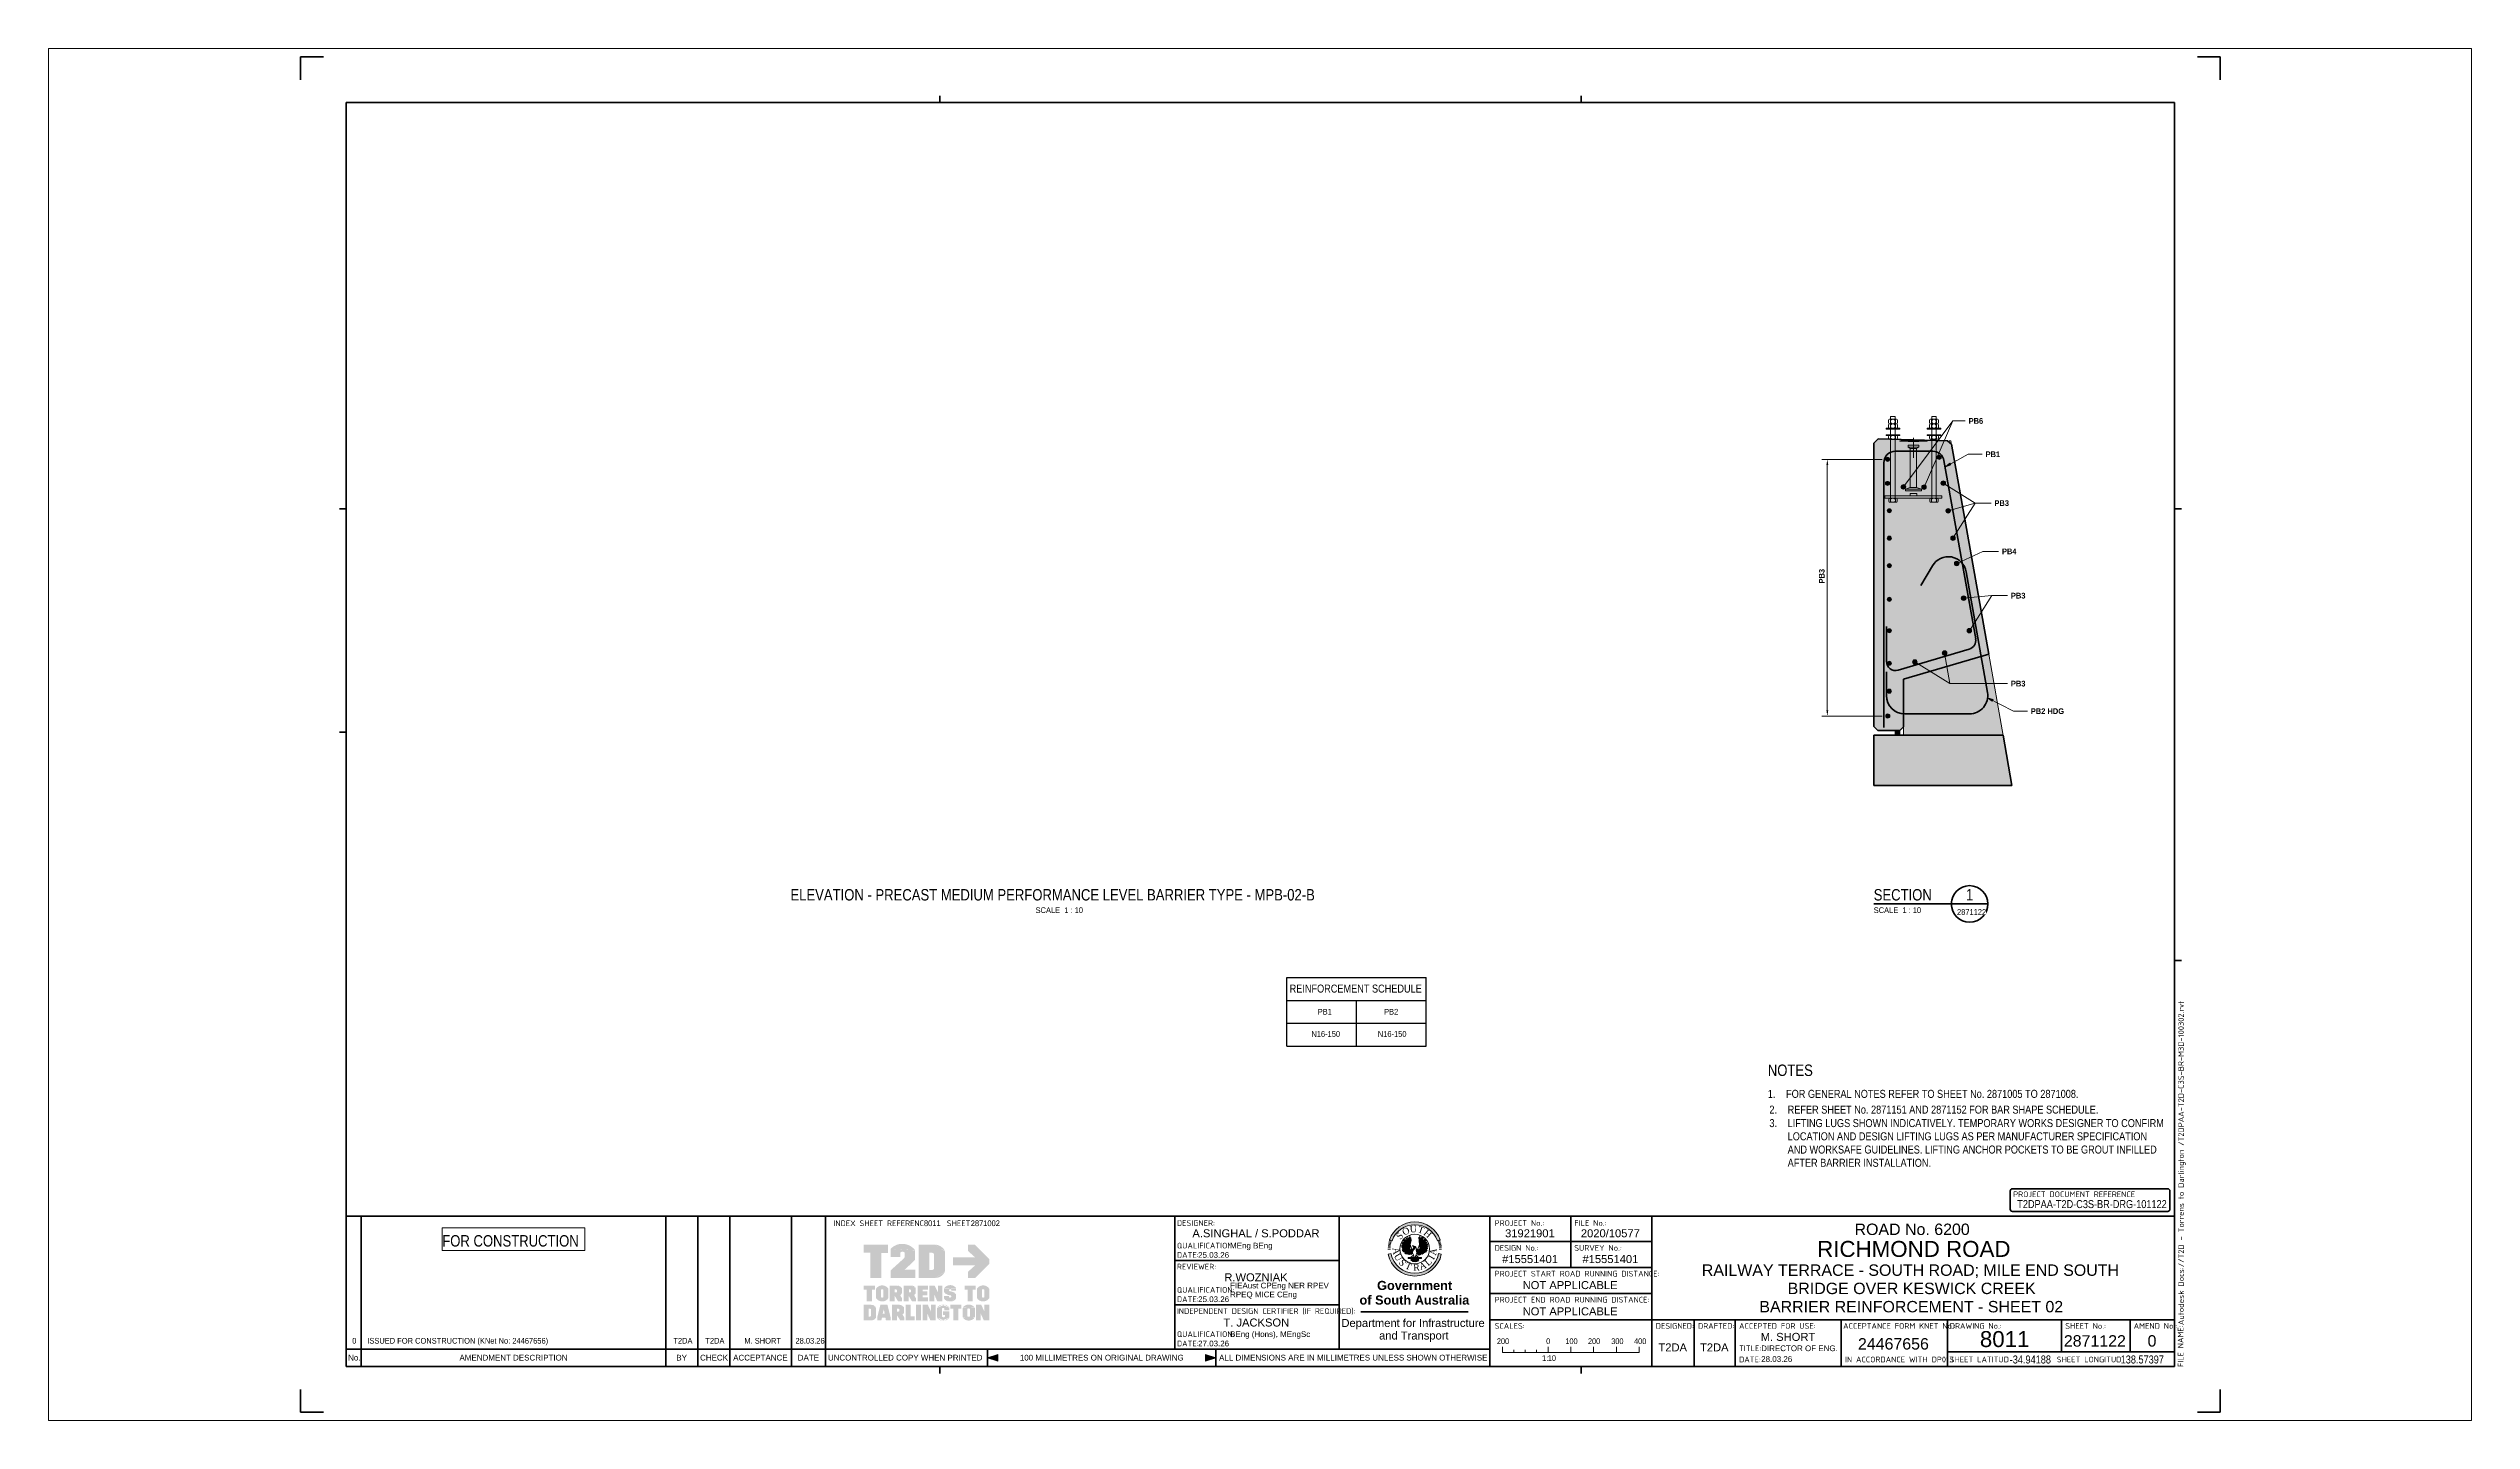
# Paper-space layout 'Layout1' of a CAD drawing. Header units: metres. Extents: x -0.11 to 0.95, y 0 to 0.6.
# The model-space entities are those that its viewports show. They can reach past a viewport. Long polylines and large blocks are cut down to what shows.
import ezdxf

# ---------------------------------------------------------------- set-up
doc = ezdxf.new("R2010")
doc.units = ezdxf.units.M
doc.linetypes.add('JacobsDash', pattern=[0.0045, 0.003, -0.0015])
doc.layers.get('Defpoints').update_dxf_attribs({"color": 41})
for name, color, linetype, lineweight in [('A-ANNO-NOTE-STAMP', 10, 'Continuous', 18), ('BRIDGE-G-IMPT', 7, 'Continuous', 13), ('D-BDGE', 7, 'Continuous', 13), ('D-BDGE-LINE', 7, 'Continuous', 9), ('D-ENHA-ANNO-SYMB', 7, 'Continuous', 50), ('D-ENHA-GEN-LINE', 7, 'Continuous', 9), ('D-ENHA-TEXT', 7, 'Continuous', 9), ('D-ENHA-TEXT-DIMS', 7, 'Continuous', 9), ('D-ENHA-TITLEBLOCK', 7, 'Continuous', 9), ('G-ANNO-TTLB', 7, 'Continuous', 18)]:
    doc.layers.add(name, color=color, linetype=linetype, lineweight=lineweight)
doc.layers.add('D-BDGE-ANNO-NPLT', color=191, linetype='Continuous', plot=False)
doc.layers.get('D-BDGE-ANNO-NPLT').freeze()
doc.styles.add('Arial', font='arial.ttf', dxfattribs={"height": 0.0025})
doc.styles.add('Arial Narrow', font='ARIALN.TTF', dxfattribs={"height": 0.035})
doc.styles.add('Arial Narrow_1', font='ARIALN.TTF', dxfattribs={"height": 0.025})
doc.styles.add('Arial Narrow_2', font='ARIALN.TTF', dxfattribs={"height": 0.0025})
doc.styles.add('Arial Narrow_3', font='ARIALN.TTF', dxfattribs={"height": 0.0035})
doc.styles.add('Arial Narrow_4', font='ARIALN.TTF', dxfattribs={"height": 0.005})
doc.styles.add('Arial Narrow_5', font='ARIALN.TTF', dxfattribs={"width": 0.9, "height": 0.0025})
doc.styles.add('Arial Narrow_B', font='ARIALNB.TTF', dxfattribs={"height": 0.025})
doc.styles.add('Arial_1', font='arial.ttf', dxfattribs={"height": 0.0035})
doc.styles.add('Arial_2', font='arial.ttf', dxfattribs={"height": 0.005})
doc.styles.add('Arial_3', font='arial.ttf', dxfattribs={"height": 0.007})
doc.styles.add('Arial_B', font='arialbd.ttf', dxfattribs={"height": 0.004})
doc.styles.add('ISOCPEUR', font='isocpeur.ttf', dxfattribs={"height": 0.0025})
doc.styles.add('Times New Roman', font='times.ttf', dxfattribs={"height": 0.008001})
doc.dimstyles.new('Dimension_Standard_O__mm__2', dxfattribs={"dimscale": 0.3048, "dimtxt": 0.025586, "dimasz": 0.082021, "dimexe": 0.07874, "dimexo": 0.049213, "dimgap": 0.049213, "dimtad": 1, "dimdec": 0, "dimlfac": 1000, "dimzin": 0, "dimdsep": 46, "dimtxsty": 'Arial Narrow_B', "dimsah": 1, "dimcen": 0.09, "dimaunit": 1, "dimadec": 4, "dimazin": 0, "dimtfac": 1, "dimtdec": 4, "dimtix": 1, "dimtmove": 0, "dimatfit": 3, "dimfxl": 1, "dimtvp": 1, "dimtfill": 1, "dimtolj": 1, "dimtzin": 0, "dimlwd": 18, "dimlwe": 18, "dimarcsym": 2})

# ---------------------------------------------------------------- blocks, each defined once
blk = doc.blocks.new('T2DPAA-T2D-PWA-DE-XRF-000001 - Drawing3_dwg-6272381-BARRIER REINFORCEMENT - SHEET 02')
at = {"layer": 'BRIDGE-G-IMPT'}
h = blk.add_hatch(color=256, dxfattribs=at)
edge = h.paths.add_edge_path()
edge.add_line((0.1549, 0.1015), (0.1515, 0.1021))
edge.add_arc((0.1226, 0.1077), 0.0295, 190.997, 349.003, ccw=False)
edge.add_line((0.0937, 0.1021), (0.0903, 0.1015))
edge.add_arc((0.1226, 0.1077), 0.0329, 190.997, 349.003)
edge = h.paths.add_edge_path()
edge.add_arc((0.1226, 0.1077), 0.0329, 20.0475, 159.9525, ccw=False)
edge.add_line((0.1535, 0.119), (0.1503, 0.1178))
edge.add_arc((0.1226, 0.1077), 0.0295, 20.0475, 159.9525)
edge.add_line((0.0949, 0.1178), (0.0917, 0.119))
h = blk.add_hatch(color=256, dxfattribs=at)
edge = h.paths.add_edge_path()
edge.add_arc((0.1226, 0.1077), 0.0329, 161.3902, 162.9856, ccw=False)
edge.add_line((0.0915, 0.1183), (0.0914, 0.1182))
edge.add_line((0.0915, 0.1183), (0.0947, 0.1172))
edge.add_line((0.0947, 0.1171), (0.0947, 0.1172))
edge.add_arc((0.1226, 0.1077), 0.0295, 161.3902, 162.9856)
edge.add_line((0.0944, 0.1163), (0.0911, 0.1174))
h = blk.add_hatch(color=256, dxfattribs=at)
edge = h.paths.add_edge_path()
edge.add_line((0.1206, 0.1074), (0.1207, 0.1074))
edge.add_line((0.1207, 0.1074), (0.1206, 0.1074))
edge = h.paths.add_edge_path()
edge.add_line((0.1166, 0.11), (0.1166, 0.1074))
edge.add_line((0.1166, 0.1074), (0.1183, 0.1065))
edge.add_line((0.1183, 0.1065), (0.119, 0.1076))
edge.add_line((0.119, 0.1076), (0.1204, 0.1079))
edge.add_line((0.1204, 0.1079), (0.1207, 0.1074))
edge.add_line((0.1207, 0.1074), (0.1211, 0.1067))
edge.add_line((0.1211, 0.1067), (0.1187, 0.1008))
edge.add_line((0.1187, 0.1008), (0.1178, 0.1012))
edge.add_line((0.1178, 0.1012), (0.1166, 0.1008))
edge.add_line((0.1166, 0.1008), (0.1161, 0.1012))
edge.add_line((0.1161, 0.1012), (0.1147, 0.101))
edge.add_line((0.1147, 0.101), (0.1143, 0.1017))
edge.add_line((0.1143, 0.1017), (0.1131, 0.1012))
edge.add_line((0.1131, 0.1012), (0.1128, 0.1022))
edge.add_line((0.1128, 0.1022), (0.1119, 0.1019))
edge.add_line((0.1119, 0.1019), (0.1119, 0.1029))
edge.add_line((0.1119, 0.1029), (0.1105, 0.1027))
edge.add_line((0.1105, 0.1027), (0.1107, 0.1043))
edge.add_line((0.1107, 0.1043), (0.1091, 0.1041))
edge.add_line((0.1091, 0.1041), (0.1095, 0.1057))
edge.add_line((0.1095, 0.1057), (0.1077, 0.106))
edge.add_line((0.1077, 0.106), (0.1081, 0.1069))
edge.add_line((0.1081, 0.1069), (0.1072, 0.1074))
edge.add_line((0.1072, 0.1074), (0.1081, 0.1091))
edge.add_line((0.1081, 0.1091), (0.1069, 0.11))
edge.add_line((0.1069, 0.11), (0.1081, 0.1112))
edge.add_line((0.1081, 0.1112), (0.1069, 0.1122))
edge.add_line((0.1069, 0.1122), (0.1085, 0.113))
edge.add_line((0.1085, 0.113), (0.1072, 0.1143))
edge.add_line((0.1072, 0.1143), (0.1095, 0.1145))
edge.add_line((0.1095, 0.1145), (0.1081, 0.116))
edge.add_line((0.1081, 0.116), (0.1105, 0.116))
edge.add_line((0.1105, 0.116), (0.1088, 0.1179))
edge.add_line((0.1088, 0.1179), (0.1119, 0.1163))
edge.add_line((0.1119, 0.1163), (0.1105, 0.1193))
edge.add_line((0.1105, 0.1193), (0.1138, 0.1172))
edge.add_line((0.1138, 0.1172), (0.1121, 0.121))
edge.add_line((0.1121, 0.121), (0.1147, 0.1181))
edge.add_line((0.1147, 0.1181), (0.1143, 0.1224))
edge.add_line((0.1143, 0.1224), (0.1159, 0.1188))
edge.add_line((0.1159, 0.1188), (0.1166, 0.1236))
edge.add_line((0.1166, 0.1236), (0.1171, 0.1207))
edge.add_line((0.1171, 0.1207), (0.1178, 0.1214))
edge.add_line((0.1178, 0.1214), (0.118, 0.1179))
edge.add_line((0.118, 0.1179), (0.1171, 0.1131))
edge.add_line((0.1171, 0.1131), (0.1178, 0.111))
edge.add_line((0.1178, 0.111), (0.1166, 0.11))
for points in [[(0.1105, 0.1193), (0.1088, 0.1179), (0.1119, 0.1163)], [(0.1369, 0.1093), (0.1385, 0.1081), (0.1367, 0.1074), (0.1376, 0.106), (0.1357, 0.106), (0.1367, 0.1043), (0.1348, 0.1043), (0.1348, 0.1031), (0.1336, 0.1034), (0.1331, 0.1022), (0.1322, 0.1024), (0.1317, 0.1015), (0.1305, 0.1017), (0.1301, 0.101), (0.1296, 0.1015), (0.1291, 0.1005), (0.1286, 0.1008), (0.1277, 0.1003), (0.1275, 0.101), (0.1268, 0.1003), (0.1251, 0.1029), (0.1242, 0.1065), (0.1246, 0.1076), (0.1263, 0.1076), (0.127, 0.1067), (0.1284, 0.1072), (0.1291, 0.11), (0.1275, 0.1112), (0.1282, 0.1133), (0.1275, 0.1219), (0.1284, 0.121), (0.1289, 0.1236), (0.1294, 0.1193), (0.1312, 0.1226), (0.1305, 0.1191), (0.1331, 0.1212), (0.1317, 0.1179), (0.1348, 0.1195), (0.1324, 0.116), (0.1364, 0.1179), (0.1341, 0.1155), (0.1371, 0.116), (0.1355, 0.1143), (0.1381, 0.1141), (0.1364, 0.1131), (0.1383, 0.1124), (0.1367, 0.1114), (0.1385, 0.11)], [(0.1312, 0.1226), (0.1331, 0.1212), (0.1305, 0.1191)], [(0.1348, 0.1195), (0.1364, 0.1179), (0.1324, 0.116)], [(0.1069, 0.1122), (0.1069, 0.11), (0.1081, 0.1112)], [(0.1081, 0.116), (0.1072, 0.1143), (0.1095, 0.1145)], [(0.1077, 0.106), (0.1091, 0.1041), (0.1095, 0.1057)], [(0.1105, 0.1027), (0.1119, 0.1019), (0.1119, 0.1029)], [(0.1225, 0.0967), (0.1233, 0.0985), (0.1277, 0.0943), (0.1263, 0.0929), (0.1237, 0.092), (0.1202, 0.0924), (0.1176, 0.0943), (0.1218, 0.0984)], [(0.1291, 0.1005), (0.1301, 0.101), (0.1296, 0.1015)], [(0.1317, 0.1015), (0.1331, 0.1022), (0.1322, 0.1024)], [(0.1383, 0.1124), (0.1381, 0.1141), (0.1364, 0.1131)]]:
    blk.add_hatch(color=256, dxfattribs=at).paths.add_polyline_path(points)
h = blk.add_hatch(color=256, dxfattribs=at)
edge = h.paths.add_edge_path()
edge.add_line((0.154, 0.1174), (0.1508, 0.1163))
edge.add_arc((0.1226, 0.1077), 0.0295, 17.0144, 18.6098)
edge.add_line((0.1505, 0.1172), (0.1505, 0.1171))
edge.add_line((0.1505, 0.1172), (0.1537, 0.1183))
edge.add_line((0.1538, 0.1182), (0.1537, 0.1183))
edge.add_arc((0.1226, 0.1077), 0.0329, 17.0144, 18.6098, ccw=False)
h = blk.add_hatch(color=256, dxfattribs=at)
edge = h.paths.add_edge_path()
edge.add_line((0.0931, 0.1083), (0.0897, 0.1083))
edge.add_arc((0.1226, 0.1077), 0.0329, 177.3415, 178.9368, ccw=False)
edge.add_line((0.0897, 0.1094), (0.0897, 0.1093))
edge.add_line((0.0897, 0.1094), (0.0932, 0.1092))
edge.add_line((0.0932, 0.1091), (0.0932, 0.1092))
edge.add_arc((0.1226, 0.1077), 0.0295, 177.3415, 178.9368)
h = blk.add_hatch(color=256, dxfattribs=at)
edge = h.paths.add_edge_path()
edge.add_line((0.0931, 0.1069), (0.0897, 0.1068))
edge.add_arc((0.1226, 0.1077), 0.0329, 180, 181.5953, ccw=False)
edge.add_line((0.0897, 0.1078), (0.0897, 0.1077))
edge.add_line((0.0897, 0.1078), (0.0931, 0.1078))
edge.add_line((0.0931, 0.1077), (0.0931, 0.1078))
edge.add_arc((0.1226, 0.1077), 0.0295, 180, 181.5953)
h = blk.add_hatch(color=256, dxfattribs=at)
edge = h.paths.add_edge_path()
edge.add_arc((0.1226, 0.1077), 0.0329, 174.6829, 176.2783, ccw=False)
edge.add_line((0.0899, 0.1109), (0.0898, 0.1108))
edge.add_line((0.0899, 0.1109), (0.0933, 0.1106))
edge.add_line((0.0933, 0.1105), (0.0933, 0.1106))
edge.add_arc((0.1226, 0.1077), 0.0295, 174.6829, 176.2783)
edge.add_line((0.0932, 0.1096), (0.0898, 0.1099))
h = blk.add_hatch(color=256, dxfattribs=at)
edge = h.paths.add_edge_path()
edge.add_arc((0.1226, 0.1077), 0.0329, 172.0244, 173.6197, ccw=False)
edge.add_line((0.09, 0.1124), (0.09, 0.1123))
edge.add_line((0.09, 0.1124), (0.0934, 0.1119))
edge.add_line((0.0934, 0.1118), (0.0934, 0.1119))
edge.add_arc((0.1226, 0.1077), 0.0295, 172.0244, 173.6197)
edge.add_line((0.0933, 0.111), (0.0899, 0.1114))
h = blk.add_hatch(color=256, dxfattribs=at)
edge = h.paths.add_edge_path()
edge.add_arc((0.1226, 0.1077), 0.0329, 169.3658, 170.9612, ccw=False)
edge.add_line((0.0903, 0.1139), (0.0903, 0.1138))
edge.add_line((0.0903, 0.1139), (0.0937, 0.1133))
edge.add_line((0.0936, 0.1132), (0.0937, 0.1133))
edge.add_arc((0.1226, 0.1077), 0.0295, 169.3658, 170.9612)
edge.add_line((0.0935, 0.1124), (0.0901, 0.1129))
h = blk.add_hatch(color=256, dxfattribs=at)
edge = h.paths.add_edge_path()
edge.add_arc((0.1226, 0.1077), 0.0329, 166.7073, 168.3026, ccw=False)
edge.add_line((0.0906, 0.1154), (0.0906, 0.1153))
edge.add_line((0.0906, 0.1154), (0.0939, 0.1146))
edge.add_line((0.0939, 0.1145), (0.0939, 0.1146))
edge.add_arc((0.1226, 0.1077), 0.0295, 166.7073, 168.3026)
edge.add_line((0.0937, 0.1137), (0.0904, 0.1144))
h = blk.add_hatch(color=256, dxfattribs=at)
edge = h.paths.add_edge_path()
edge.add_line((0.0941, 0.115), (0.0907, 0.1159))
edge.add_arc((0.1226, 0.1077), 0.0329, 164.0488, 165.6441, ccw=False)
edge.add_line((0.091, 0.1169), (0.091, 0.1168))
edge.add_line((0.091, 0.1169), (0.0943, 0.1159))
edge.add_line((0.0943, 0.1158), (0.0943, 0.1159))
edge.add_arc((0.1226, 0.1077), 0.0295, 164.0488, 165.6441)
h = blk.add_hatch(color=256, dxfattribs=at)
edge = h.paths.add_edge_path()
edge.add_line((0.1232, 0.1095), (0.1225, 0.1076))
edge.add_line((0.1225, 0.1076), (0.1207, 0.1074))
edge.add_line((0.1207, 0.1074), (0.1207, 0.1074))
edge.add_line((0.1207, 0.1074), (0.1216, 0.1086))
edge.add_line((0.1216, 0.1086), (0.1197, 0.1119))
edge.add_line((0.1197, 0.1119), (0.1232, 0.1107))
edge.add_line((0.1232, 0.1107), (0.1239, 0.1098))
edge.add_line((0.1239, 0.1098), (0.1232, 0.1095))
h = blk.add_hatch(color=256, dxfattribs=at)
edge = h.paths.add_edge_path()
edge.add_arc((0.1226, 0.1077), 0.0295, 14.3559, 15.9512)
edge.add_line((0.1509, 0.1159), (0.1509, 0.1158))
edge.add_line((0.1509, 0.1159), (0.1542, 0.1169))
edge.add_line((0.1542, 0.1168), (0.1542, 0.1169))
edge.add_arc((0.1226, 0.1077), 0.0329, 14.3559, 15.9512, ccw=False)
edge.add_line((0.1545, 0.1159), (0.1511, 0.115))
h = blk.add_hatch(color=256, dxfattribs=at)
edge = h.paths.add_edge_path()
edge.add_line((0.1548, 0.1144), (0.1514, 0.1137))
edge.add_arc((0.1226, 0.1077), 0.0295, 11.6974, 13.2927)
edge.add_line((0.1512, 0.1146), (0.1513, 0.1145))
edge.add_line((0.1512, 0.1146), (0.1546, 0.1154))
edge.add_line((0.1546, 0.1153), (0.1546, 0.1154))
edge.add_arc((0.1226, 0.1077), 0.0329, 11.6974, 13.2927, ccw=False)
h = blk.add_hatch(color=256, dxfattribs=at)
edge = h.paths.add_edge_path()
edge.add_arc((0.1226, 0.1077), 0.0295, 9.0388, 10.6342)
edge.add_line((0.1515, 0.1133), (0.1515, 0.1132))
edge.add_line((0.1515, 0.1133), (0.1549, 0.1139))
edge.add_line((0.1549, 0.1138), (0.1549, 0.1139))
edge.add_arc((0.1226, 0.1077), 0.0329, 9.0388, 10.6342, ccw=False)
edge.add_line((0.1551, 0.1129), (0.1517, 0.1124))
h = blk.add_hatch(color=256, dxfattribs=at)
edge = h.paths.add_edge_path()
edge.add_arc((0.1226, 0.1077), 0.0295, 6.3803, 7.9756)
edge.add_line((0.1518, 0.1119), (0.1518, 0.1118))
edge.add_line((0.1518, 0.1119), (0.1552, 0.1124))
edge.add_line((0.1552, 0.1123), (0.1552, 0.1124))
edge.add_arc((0.1226, 0.1077), 0.0329, 6.3803, 7.9756, ccw=False)
edge.add_line((0.1553, 0.1114), (0.1519, 0.111))
h = blk.add_hatch(color=256, dxfattribs=at)
edge = h.paths.add_edge_path()
edge.add_line((0.1554, 0.1099), (0.152, 0.1096))
edge.add_arc((0.1226, 0.1077), 0.0295, 3.7217, 5.3171)
edge.add_line((0.1519, 0.1106), (0.1519, 0.1105))
edge.add_line((0.1519, 0.1106), (0.1553, 0.1109))
edge.add_line((0.1553, 0.1108), (0.1553, 0.1109))
edge.add_arc((0.1226, 0.1077), 0.0329, 3.7217, 5.3171, ccw=False)
h = blk.add_hatch(color=256, dxfattribs=at)
edge = h.paths.add_edge_path()
edge.add_line((0.1555, 0.1083), (0.1521, 0.1083))
edge.add_arc((0.1226, 0.1077), 0.0295, 1.0632, 2.6585)
edge.add_line((0.152, 0.1092), (0.152, 0.1091))
edge.add_line((0.152, 0.1092), (0.1554, 0.1094))
edge.add_line((0.1555, 0.1093), (0.1554, 0.1094))
edge.add_arc((0.1226, 0.1077), 0.0329, 1.0632, 2.6585, ccw=False)
h = blk.add_hatch(color=256, dxfattribs=at)
edge = h.paths.add_edge_path()
edge.add_line((0.1555, 0.1068), (0.152, 0.1069))
edge.add_arc((0.1226, 0.1077), 0.0295, 358.4047, 360)
edge.add_line((0.1521, 0.1078), (0.1521, 0.1077))
edge.add_line((0.1521, 0.1078), (0.1555, 0.1078))
edge.add_line((0.1555, 0.1077), (0.1555, 0.1078))
edge.add_arc((0.1226, 0.1077), 0.0329, 358.4047, 360, ccw=False)
for p, q in [((0.0917, 0.119), (0.0949, 0.1178)), ((0.1105, 0.1193), (0.1088, 0.1179)), ((0.1119, 0.1163), (0.1105, 0.1193)), ((0.1305, 0.1191), (0.1312, 0.1226)), ((0.1331, 0.1212), (0.1305, 0.1191)), ((0.1312, 0.1226), (0.1331, 0.1212)), ((0.1324, 0.116), (0.1348, 0.1195)), ((0.1348, 0.1195), (0.1364, 0.1179)), ((0.1503, 0.1178), (0.1535, 0.119)), ((0.0903, 0.1015), (0.0937, 0.1021)), ((0.1069, 0.1122), (0.1069, 0.11)), ((0.1081, 0.1112), (0.1069, 0.1122)), ((0.1069, 0.11), (0.1081, 0.1112)), ((0.1081, 0.116), (0.1072, 0.1143)), ((0.1072, 0.1143), (0.1095, 0.1145)), ((0.1077, 0.106), (0.1091, 0.1041)), ((0.1095, 0.1057), (0.1077, 0.106)), ((0.1095, 0.1145), (0.1081, 0.116)), ((0.1088, 0.1179), (0.1119, 0.1163)), ((0.1091, 0.1041), (0.1095, 0.1057)), ((0.1119, 0.1029), (0.1105, 0.1027)), ((0.1105, 0.1027), (0.1119, 0.1019)), ((0.1119, 0.1019), (0.1119, 0.1029)), ((0.115, 0.0967), (0.1197, 0.0967)), ((0.1211, 0.1003), (0.1173, 0.0974)), ((0.1244, 0.1003), (0.1272, 0.0974)), ((0.1256, 0.0967), (0.1308, 0.0967)), ((0.1296, 0.1015), (0.1291, 0.1005)), ((0.1291, 0.1005), (0.1301, 0.101)), ((0.1301, 0.101), (0.1296, 0.1015)), ((0.1322, 0.1024), (0.1317, 0.1015)), ((0.1317, 0.1015), (0.1331, 0.1022)), ((0.1331, 0.1022), (0.1322, 0.1024)), ((0.1364, 0.1179), (0.1324, 0.116)), ((0.1381, 0.1141), (0.1364, 0.1131)), ((0.1364, 0.1131), (0.1383, 0.1124)), ((0.1383, 0.1124), (0.1381, 0.1141)), ((0.1515, 0.1021), (0.1549, 0.1015))]:
    blk.add_line(p, q, dxfattribs=at)
at = {"layer": 'BRIDGE-G-IMPT', "flags": 128}
for points in [[(0.1085, 0.113), (0.1072, 0.1143), (0.1095, 0.1145), (0.1081, 0.116), (0.1105, 0.116), (0.1088, 0.1179), (0.1119, 0.1163), (0.1105, 0.1193), (0.1138, 0.1172), (0.1121, 0.121), (0.1147, 0.1181), (0.1143, 0.1224), (0.1159, 0.1188), (0.1166, 0.1236), (0.1171, 0.1207), (0.1178, 0.1214), (0.118, 0.1179), (0.1171, 0.1131), (0.119, 0.1076), (0.1204, 0.1079), (0.1211, 0.1067), (0.1187, 0.1008), (0.1178, 0.1012), (0.1166, 0.1008), (0.1161, 0.1012), (0.1147, 0.101), (0.1143, 0.1017), (0.1131, 0.1012), (0.1128, 0.1022), (0.1119, 0.1019), (0.1119, 0.1029), (0.1105, 0.1027), (0.1107, 0.1043), (0.1091, 0.1041), (0.1095, 0.1057), (0.1077, 0.106), (0.1081, 0.1069), (0.1072, 0.1074), (0.1081, 0.1091), (0.1069, 0.11), (0.1081, 0.1112), (0.1069, 0.1122), (0.1087, 0.1131)], [(0.1199, 0.1031), (0.1225, 0.0967), (0.1251, 0.1029), (0.1242, 0.1065), (0.1246, 0.1076), (0.1263, 0.1076), (0.1282, 0.1133), (0.1275, 0.1219), (0.1284, 0.121), (0.1289, 0.1236), (0.1294, 0.1193), (0.1312, 0.1226), (0.1305, 0.1191), (0.1331, 0.1212), (0.1317, 0.1179), (0.1348, 0.1195), (0.1324, 0.116), (0.1364, 0.1179), (0.1341, 0.1155), (0.1371, 0.116), (0.1355, 0.1143), (0.1381, 0.1141), (0.1364, 0.1131), (0.1383, 0.1124), (0.1367, 0.1114), (0.1385, 0.11), (0.1369, 0.1093), (0.1385, 0.1081), (0.1367, 0.1074), (0.1376, 0.106), (0.1357, 0.106), (0.1367, 0.1043), (0.1348, 0.1043), (0.1348, 0.1031), (0.1336, 0.1034), (0.1331, 0.1022), (0.1322, 0.1024), (0.1317, 0.1015), (0.1305, 0.1017), (0.1301, 0.101), (0.1296, 0.1015), (0.1291, 0.1005), (0.1286, 0.1008), (0.1277, 0.1003), (0.1275, 0.101), (0.1268, 0.1003), (0.1251, 0.1029)], [(0.1206, 0.0974), (0.1145, 0.0974), (0.1145, 0.0962), (0.1194, 0.0962)], [(0.119, 0.1076), (0.1183, 0.1065), (0.1166, 0.1074), (0.1166, 0.11), (0.1178, 0.111)], [(0.1218, 0.0984), (0.1176, 0.0943), (0.1202, 0.0924), (0.1237, 0.092), (0.1263, 0.0929), (0.1277, 0.0943), (0.1233, 0.0985)], [(0.1239, 0.1098), (0.1244, 0.1091), (0.1246, 0.1076)], [(0.1246, 0.0974), (0.1308, 0.0974), (0.1308, 0.0962), (0.126, 0.0962)], [(0.1263, 0.1076), (0.127, 0.1067), (0.1284, 0.1072), (0.1291, 0.11), (0.1275, 0.1112)]]:
    blk.add_lwpolyline(points, dxfattribs=at)
blk.add_lwpolyline([(0.1206, 0.1074), (0.1216, 0.1086), (0.1197, 0.1119), (0.1232, 0.1107), (0.1239, 0.1098), (0.1232, 0.1095), (0.1225, 0.1076)], close=True, dxfattribs=at)
at = {"layer": 'BRIDGE-G-IMPT'}
blk.add_circle((0.1226, 0.1077), 0.018, dxfattribs=at)
for radius, start, end in [(0.0329, 20.0475, 159.9525), (0.0295, 20.0475, 159.9525), (0.0329, 190.997, 349.003), (0.0295, 190.997, 349.003)]:
    blk.add_arc((0.1226, 0.1077), radius, start, end, dxfattribs=at)
at = {"layer": 'BRIDGE-G-IMPT', "lineweight": 9, "char_height": 0.008, "attachment_point": 2, "line_spacing_factor": 1.029793, "style": 'Times New Roman'}
for s, insert, width, rotation in [('S', (0.1012, 0.1263), 0.008041, 49.0663), ('O', (0.1099, 0.133), 0.010353, 26.6943), ('U', (0.1205, 0.136), 0.010353, 4.3222), ('T', (0.1314, 0.1347), 0.008744, 341.9502), ('H', (0.141, 0.1293), 0.010353, 319.5782), ('A', (0.104, 0.106), 0.010353, 279.6978), ('U', (0.1058, 0.0996), 0.010353, 300.15), ('S', (0.1107, 0.0935), 0.008041, 310.3575), ('T', (0.1164, 0.0903), 0.008744, 336.9699), ('R', (0.1244, 0.0893), 0.009549, 3.701), ('A', (0.1307, 0.0909), 0.010353, 21.3382), ('L', (0.1363, 0.0949), 0.008744, 42.375), ('I', (0.1395, 0.0995), 0.004825, 60.5783), ('A', (0.141, 0.1048), 0.010353, 83.64)]:
    blk.add_mtext(s, dxfattribs=dict(at, insert=insert, width=width, rotation=rotation))
blk = doc.blocks.new('T2DPAA-T2D-PWA-DE-XRF-000001 - Standard-7771770-BARRIER REINFORCEMENT - SHEET 02')
at = {"layer": 'BRIDGE-G-IMPT', "lineweight": 9}
for points in [[(0.3055, 0.0254), (0.3055, 0.0239), (0.3055, 0.0224), (0.301, 0.0239)], [(0.3965, 0.0254), (0.401, 0.0239), (0.3965, 0.0224), (0.3965, 0.0239)]]:
    blk.add_hatch(color=256, dxfattribs=at).paths.add_polyline_path(points)
at = {"layer": 'D-ENHA-TITLEBLOCK', "true_color": 0x1d4a5c}
h = blk.add_hatch(color=139, dxfattribs=at)
edge = h.paths.add_edge_path()
edge.add_line((0.2623, 0.0443), (0.2623, 0.0452))
edge.add_arc((0.2616, 0.044), 0.00145, 58.8241, 99.793)
edge.add_line((0.2613, 0.0454), (0.2613, 0.0441))
edge.add_arc((0.2616, 0.0455), 0.00141, 259.7202, 301.6629)
edge = h.paths.add_edge_path()
edge.add_arc((0.2625, 0.0448), 0.00224, 301.808, 330.1086, ccw=False)
edge.add_line((0.2637, 0.0429), (0.2645, 0.0415))
edge.add_line((0.2645, 0.0415), (0.2645, 0.0403))
edge.add_line((0.2645, 0.0403), (0.2627, 0.0403))
edge.add_line((0.2627, 0.0403), (0.2613, 0.0425))
edge.add_line((0.2613, 0.0425), (0.2613, 0.0403))
edge.add_line((0.2613, 0.0403), (0.2591, 0.0403))
edge.add_line((0.2591, 0.0403), (0.2591, 0.0471))
edge.add_line((0.2591, 0.0471), (0.2624, 0.0471))
edge.add_arc((0.2623, 0.0446), 0.00248, 32.8357, 87.7033, ccw=False)
edge.add_line((0.2644, 0.046), (0.2644, 0.0437))
edge = h.paths.add_edge_path()
edge.add_line((0.2674, 0.0527), (0.2674, 0.0537))
edge.add_arc((0.2667, 0.0524), 0.00145, 58.8241, 99.793)
edge.add_line((0.2665, 0.0539), (0.2665, 0.0526))
edge.add_arc((0.2667, 0.0539), 0.00141, 259.7202, 301.6629)
edge = h.paths.add_edge_path()
edge.add_arc((0.2676, 0.0532), 0.00224, 301.808, 330.1086, ccw=False)
edge.add_line((0.2688, 0.0513), (0.2696, 0.0499))
edge.add_line((0.2696, 0.0499), (0.2696, 0.0487))
edge.add_line((0.2696, 0.0487), (0.2678, 0.0487))
edge.add_line((0.2678, 0.0487), (0.2664, 0.051))
edge.add_line((0.2664, 0.051), (0.2664, 0.0487))
edge.add_line((0.2664, 0.0487), (0.2642, 0.0487))
edge.add_line((0.2642, 0.0487), (0.2642, 0.0555))
edge.add_line((0.2642, 0.0555), (0.2676, 0.0555))
edge.add_arc((0.2675, 0.0531), 0.00248, 32.8357, 87.7033, ccw=False)
edge.add_line((0.2695, 0.0544), (0.2695, 0.0521))
edge = h.paths.add_edge_path()
edge.add_line((0.2499, 0.0422), (0.2499, 0.0452))
edge.add_arc((0.2491, 0.0441), 0.00138, 56.3448, 98.7814)
edge.add_line((0.2489, 0.0454), (0.2489, 0.0419))
edge.add_arc((0.2491, 0.0433), 0.00138, 261.2186, 303.6552)
edge = h.paths.add_edge_path()
edge.add_line((0.2613, 0.0527), (0.2613, 0.0537))
edge.add_arc((0.2606, 0.0524), 0.00145, 58.8241, 99.793)
edge.add_line((0.2603, 0.0539), (0.2603, 0.0526))
edge.add_arc((0.2606, 0.0539), 0.00141, 259.7202, 301.6629)
edge = h.paths.add_edge_path()
edge.add_line((0.2502, 0.0403), (0.2467, 0.0403))
edge.add_line((0.2467, 0.0403), (0.2467, 0.0471))
edge.add_line((0.2467, 0.0471), (0.2501, 0.0471))
edge.add_arc((0.25, 0.0447), 0.00241, 26.2483, 85.5583, ccw=False)
edge.add_line((0.2521, 0.0457), (0.2521, 0.0416))
edge.add_arc((0.2502, 0.0424), 0.00209, 270, 338.4707, ccw=False)
h.paths.add_polyline_path([(0.2555, 0.0451), (0.255, 0.0432), (0.2559, 0.0432)])
h.paths.add_polyline_path([(0.2585, 0.0415), (0.2585, 0.0403), (0.2564, 0.0403), (0.2562, 0.0415), (0.2547, 0.0415), (0.2544, 0.0403), (0.2526, 0.0403), (0.2526, 0.0415), (0.254, 0.0471), (0.2571, 0.0471)])
h.paths.add_polyline_path([(0.2673, 0.042), (0.269, 0.042), (0.269, 0.0403), (0.2651, 0.0403), (0.2651, 0.0471), (0.2673, 0.0471)])
h.paths.add_polyline_path([(0.2718, 0.0403), (0.2696, 0.0403), (0.2696, 0.0471), (0.2718, 0.0471)])
h.paths.add_polyline_path([(0.2762, 0.0441), (0.2762, 0.0471), (0.2782, 0.0471), (0.2782, 0.0403), (0.2759, 0.0403), (0.2746, 0.0432), (0.2746, 0.0403), (0.2725, 0.0403), (0.2725, 0.0471), (0.2748, 0.0471)])
edge = h.paths.add_edge_path()
edge.add_arc((0.2817, 0.0424), 0.000774, 214.5178, 325.4822)
edge.add_line((0.2823, 0.0419), (0.2823, 0.0427))
edge.add_line((0.2823, 0.0427), (0.2815, 0.0427))
edge.add_line((0.2815, 0.0427), (0.2815, 0.0443))
edge.add_line((0.2815, 0.0443), (0.2842, 0.0443))
edge.add_line((0.2842, 0.0443), (0.2842, 0.0415))
edge.add_arc((0.2819, 0.0428), 0.00262, 274.1131, 330.4929, ccw=False)
edge.add_arc((0.2815, 0.0434), 0.00327, 260.2337, 279.7663, ccw=False)
edge.add_arc((0.2812, 0.0429), 0.00275, 208.3817, 264.7517, ccw=False)
edge.add_line((0.2788, 0.0416), (0.2788, 0.0458))
edge.add_arc((0.2812, 0.0445), 0.00268, 94.8448, 152.8409, ccw=False)
edge.add_arc((0.2815, 0.0424), 0.00482, 83.0812, 96.9188, ccw=False)
edge.add_arc((0.2818, 0.0444), 0.00278, 31.3102, 83.6241, ccw=False)
edge.add_line((0.2842, 0.0459), (0.2842, 0.0447))
edge.add_line((0.2842, 0.0447), (0.282, 0.0447))
edge.add_line((0.282, 0.0447), (0.282, 0.0455))
edge.add_arc((0.2815, 0.0451), 0.000641, 40.732, 139.268)
edge.add_line((0.281, 0.0455), (0.281, 0.0419))
h.paths.add_polyline_path([(0.2882, 0.0403), (0.2859, 0.0403), (0.2859, 0.0454), (0.2846, 0.0454), (0.2846, 0.0471), (0.2895, 0.0471), (0.2895, 0.0454), (0.2882, 0.0454)])
edge = h.paths.add_edge_path()
edge.add_arc((0.2927, 0.0429), 0.00104, 239.6549, 300.3451)
edge.add_line((0.2932, 0.042), (0.2932, 0.0454))
edge.add_arc((0.2927, 0.0445), 0.00103, 59.5446, 120.4554)
edge.add_line((0.2921, 0.0454), (0.2921, 0.042))
edge = h.paths.add_edge_path()
edge.add_arc((0.2927, 0.0434), 0.00323, 212.7347, 327.2653, ccw=False)
edge.add_line((0.29, 0.0417), (0.29, 0.0458))
edge.add_arc((0.2927, 0.044), 0.00323, 32.6408, 147.3592, ccw=False)
edge.add_line((0.2954, 0.0458), (0.2954, 0.0417))
h.paths.add_polyline_path([(0.3017, 0.0403), (0.2993, 0.0403), (0.298, 0.0432), (0.298, 0.0403), (0.2959, 0.0403), (0.2959, 0.0471), (0.2982, 0.0471), (0.2996, 0.0441), (0.2996, 0.0471), (0.3017, 0.0471)])
edge = h.paths.add_edge_path()
edge.add_arc((0.299, 0.0513), 0.00104, 239.6549, 300.3451)
edge.add_line((0.2995, 0.0504), (0.2995, 0.0538))
edge.add_arc((0.299, 0.0529), 0.00103, 59.5446, 120.4554)
edge.add_line((0.2985, 0.0538), (0.2985, 0.0504))
edge = h.paths.add_edge_path()
edge.add_arc((0.299, 0.0518), 0.00323, 212.7347, 327.2653, ccw=False)
edge.add_line((0.2963, 0.0501), (0.2963, 0.0542))
edge.add_arc((0.299, 0.0524), 0.00323, 32.6408, 147.3592, ccw=False)
edge.add_line((0.3017, 0.0542), (0.3017, 0.0501))
h.paths.add_polyline_path([(0.2945, 0.0487), (0.2923, 0.0487), (0.2923, 0.0538), (0.2909, 0.0538), (0.2909, 0.0555), (0.2958, 0.0555), (0.2958, 0.0538), (0.2945, 0.0538)])
edge = h.paths.add_edge_path()
edge.add_line((0.2872, 0.0518), (0.2872, 0.0499))
edge.add_arc((0.2849, 0.0513), 0.0027, 273.7285, 329.3952, ccw=False)
edge.add_line((0.285, 0.0486), (0.2841, 0.0486))
edge.add_arc((0.2842, 0.0512), 0.00266, 210.1626, 267.7624, ccw=False)
edge.add_line((0.2819, 0.0499), (0.2819, 0.051))
edge.add_line((0.2819, 0.051), (0.2841, 0.051))
edge.add_arc((0.2845, 0.0508), 0.000522, 155.2714, 300.4507)
edge.add_arc((0.2846, 0.0508), 0.000487, 289.6558, 416.8121)
edge.add_line((0.2849, 0.0512), (0.2834, 0.0515))
edge.add_arc((0.2841, 0.054), 0.00253, 213.4271, 255.8381, ccw=False)
edge.add_line((0.2819, 0.0526), (0.2819, 0.0544))
edge.add_arc((0.2846, 0.0525), 0.00325, 35.8397, 144.1603, ccw=False)
edge.add_line((0.2872, 0.0544), (0.2872, 0.0533))
edge.add_line((0.2872, 0.0533), (0.2851, 0.0533))
edge.add_arc((0.2846, 0.0535), 0.000494, 335.3316, 479.9481)
edge.add_arc((0.2845, 0.0535), 0.000428, 103.9979, 246.4243)
edge.add_line((0.2843, 0.0531), (0.2853, 0.0529))
edge.add_arc((0.2849, 0.0501), 0.00281, 35.1328, 82.3403, ccw=False)
h.paths.add_polyline_path([(0.2792, 0.0526), (0.2792, 0.0555), (0.2812, 0.0555), (0.2812, 0.0487), (0.2789, 0.0487), (0.2776, 0.0517), (0.2776, 0.0487), (0.2755, 0.0487), (0.2755, 0.0555), (0.2778, 0.0555)])
h.paths.add_polyline_path([(0.2725, 0.053), (0.2746, 0.053), (0.2746, 0.0513), (0.2725, 0.0513), (0.2725, 0.0504), (0.2748, 0.0504), (0.2748, 0.0487), (0.2703, 0.0487), (0.2703, 0.0555), (0.2748, 0.0555), (0.2748, 0.0538), (0.2725, 0.0538)])
edge = h.paths.add_edge_path()
edge.add_arc((0.2615, 0.0532), 0.00224, 301.808, 330.1086, ccw=False)
edge.add_line((0.2627, 0.0513), (0.2635, 0.0499))
edge.add_line((0.2635, 0.0499), (0.2635, 0.0487))
edge.add_line((0.2635, 0.0487), (0.2617, 0.0487))
edge.add_line((0.2617, 0.0487), (0.2603, 0.051))
edge.add_line((0.2603, 0.051), (0.2603, 0.0487))
edge.add_line((0.2603, 0.0487), (0.2581, 0.0487))
edge.add_line((0.2581, 0.0487), (0.2581, 0.0555))
edge.add_line((0.2581, 0.0555), (0.2614, 0.0555))
edge.add_arc((0.2613, 0.0531), 0.00248, 32.8357, 87.7033, ccw=False)
edge.add_line((0.2634, 0.0544), (0.2634, 0.0521))
edge = h.paths.add_edge_path()
edge.add_line((0.2543, 0.0538), (0.2543, 0.0504))
edge.add_arc((0.2548, 0.0513), 0.00104, 239.6549, 300.3451)
edge.add_line((0.2553, 0.0504), (0.2553, 0.0538))
edge.add_arc((0.2548, 0.0529), 0.00103, 59.5446, 120.4554)
edge = h.paths.add_edge_path()
edge.add_line((0.2521, 0.0501), (0.2521, 0.0542))
edge.add_arc((0.2548, 0.0524), 0.00323, 32.6408, 147.3592, ccw=False)
edge.add_line((0.2575, 0.0542), (0.2575, 0.0501))
edge.add_arc((0.2548, 0.0518), 0.00323, 212.7347, 327.2653, ccw=False)
h.paths.add_polyline_path([(0.2503, 0.0487), (0.248, 0.0487), (0.248, 0.0538), (0.2467, 0.0538), (0.2467, 0.0555), (0.2516, 0.0555), (0.2516, 0.0538), (0.2503, 0.0538)])
h.paths.add_polyline_path([(0.3017, 0.0672), (0.3017, 0.0651), (0.2955, 0.0588), (0.2924, 0.0588), (0.2924, 0.0616), (0.2955, 0.0644), (0.2858, 0.0644), (0.2858, 0.0679), (0.2955, 0.0679), (0.2924, 0.0707), (0.2924, 0.0734), (0.2955, 0.0734)])
edge = h.paths.add_edge_path()
edge.add_line((0.2768, 0.0699), (0.2754, 0.0699))
edge.add_line((0.2754, 0.0699), (0.2754, 0.0624))
edge.add_line((0.2754, 0.0624), (0.2768, 0.0624))
edge.add_arc((0.2767, 0.0633), 0.000915, 277.9427, 335.4563)
edge.add_line((0.2775, 0.0629), (0.2775, 0.0694))
edge.add_arc((0.2767, 0.0689), 0.000957, 31.2517, 83.8556)
edge = h.paths.add_edge_path()
edge.add_line((0.2781, 0.0589), (0.2707, 0.0589))
edge.add_line((0.2707, 0.0589), (0.2707, 0.0734))
edge.add_line((0.2707, 0.0734), (0.2781, 0.0734))
edge.add_arc((0.2777, 0.0683), 0.00519, 26.2483, 85.5583, ccw=False)
edge.add_line((0.2823, 0.0705), (0.2823, 0.0617))
edge.add_arc((0.2781, 0.0634), 0.00451, 270, 338.4707, ccw=False)
edge = h.paths.add_edge_path()
edge.add_line((0.2627, 0.0699), (0.2627, 0.0681))
edge.add_line((0.2627, 0.0681), (0.2585, 0.0681))
edge.add_line((0.2585, 0.0681), (0.2585, 0.0716))
edge.add_arc((0.2636, 0.0668), 0.00703, 37.1177, 136.9917, ccw=False)
edge.add_line((0.2692, 0.071), (0.2692, 0.0671))
edge.add_arc((0.2674, 0.0677), 0.00193, 316.9738, 340.8309, ccw=False)
edge.add_line((0.2688, 0.0664), (0.268, 0.0656))
edge.add_line((0.268, 0.0656), (0.2646, 0.0625))
edge.add_line((0.2646, 0.0625), (0.2693, 0.0625))
edge.add_line((0.2693, 0.0625), (0.2693, 0.0588))
edge.add_line((0.2693, 0.0588), (0.2585, 0.0588))
edge.add_line((0.2585, 0.0588), (0.2585, 0.0622))
edge.add_line((0.2585, 0.0622), (0.2638, 0.067))
edge.add_line((0.2638, 0.067), (0.2647, 0.068))
edge.add_line((0.2647, 0.068), (0.2647, 0.0699))
edge.add_arc((0.2637, 0.0691), 0.00131, 40.7337, 139.2663)
h.paths.add_polyline_path([(0.2467, 0.0734), (0.2573, 0.0734), (0.2573, 0.0698), (0.2544, 0.0698), (0.2544, 0.0589), (0.2496, 0.0589), (0.2496, 0.0699), (0.2467, 0.0699)])
at = {"layer": 'D-ENHA-GEN-LINE'}
for p, q in [((0.5265, 0.0287), (0.5265, 0.0262)), ((0.5265, 0.0262), (0.5865, 0.0262)), ((0.5315, 0.0274), (0.5315, 0.0262)), ((0.5365, 0.0274), (0.5365, 0.0262)), ((0.5415, 0.0274), (0.5415, 0.0262)), ((0.5465, 0.0287), (0.5465, 0.0262)), ((0.5565, 0.0287), (0.5565, 0.0262)), ((0.5665, 0.0287), (0.5665, 0.0262)), ((0.5765, 0.0287), (0.5765, 0.0262)), ((0.5865, 0.0287), (0.5865, 0.0262))]:
    blk.add_line(p, q, dxfattribs=at)
at = {"layer": 'D-ENHA-TITLEBLOCK', "color": 8, "lineweight": 35, "true_color": 0x808080}
for p, q in [((0, 0.594), (0.01, 0.594)), ((0, 0.584), (0, 0.594)), ((0.831, 0.594), (0.841, 0.594)), ((0.841, 0.594), (0.841, 0.584)), ((0, 0), (0, 0.01)), ((0.01, 0), (0, 0)), ((0.831, 0), (0.841, 0)), ((0.841, 0), (0.841, 0.01))]:
    blk.add_line(p, q, dxfattribs=at)
at = {"layer": 'D-ENHA-TITLEBLOCK', "lineweight": 100}
for p, q in [((0.02, 0.574), (0.02, 0.02)), ((0.821, 0.574), (0.02, 0.574)), ((0.821, 0.02), (0.821, 0.574)), ((0.821, 0.086), (0.02, 0.086)), ((0.23, 0.02), (0.23, 0.086)), ((0.383, 0.086), (0.383, 0.0277)), ((0.455, 0.086), (0.455, 0.0277)), ((0.521, 0.086), (0.521, 0.02)), ((0.592, 0.086), (0.592, 0.02)), ((0.4645, 0.044), (0.5115, 0.044)), ((0.02, 0.02), (0.821, 0.02))]:
    blk.add_line(p, q, dxfattribs=at)
at = {"layer": 'D-ENHA-TITLEBLOCK', "lineweight": 50}
for p, q in [((0.28, 0.577), (0.28, 0.574)), ((0.561, 0.577), (0.561, 0.574)), ((0.017, 0.396), (0.02, 0.396)), ((0.821, 0.396), (0.824, 0.396)), ((0.017, 0.298), (0.02, 0.298)), ((0.821, 0.198), (0.824, 0.198)), ((0.749, 0.097), (0.749, 0.089)), ((0.818, 0.098), (0.75, 0.098)), ((0.819, 0.089), (0.819, 0.097)), ((0.75, 0.088), (0.818, 0.088)), ((0.28, 0.02), (0.28, 0.017)), ((0.561, 0.02), (0.561, 0.017))]:
    blk.add_line(p, q, dxfattribs=at)
at = {"layer": 'D-ENHA-TITLEBLOCK', "lineweight": 35}
for p, q in [((0.0265, 0.02), (0.0265, 0.086)), ((0.16, 0.02), (0.16, 0.086)), ((0.174, 0.02), (0.174, 0.086)), ((0.188, 0.02), (0.188, 0.086)), ((0.215, 0.02), (0.215, 0.086)), ((0.5565, 0.086), (0.5565, 0.0635)), ((0.521, 0.0748), (0.592, 0.0748)), ((0.455, 0.0665), (0.383, 0.0665)), ((0.521, 0.0635), (0.592, 0.0635)), ((0.455, 0.0471), (0.383, 0.0471)), ((0.521, 0.052), (0.592, 0.052)), ((0.521, 0.0405), (0.821, 0.0405)), ((0.6105, 0.0405), (0.6105, 0.02)), ((0.6285, 0.0405), (0.6285, 0.02)), ((0.675, 0.0405), (0.675, 0.02)), ((0.7215, 0.0405), (0.7215, 0.02)), ((0.7715, 0.0265), (0.7715, 0.0405)), ((0.8015, 0.0265), (0.8015, 0.0405)), ((0.521, 0.0277), (0.02, 0.0277)), ((0.301, 0.02), (0.301, 0.0277)), ((0.401, 0.02), (0.401, 0.0277)), ((0.821, 0.0265), (0.7215, 0.0265))]:
    blk.add_line(p, q, dxfattribs=at)
at = {"layer": 'D-ENHA-TITLEBLOCK'}
for p, q in [((0.3055, 0.0254), (0.301, 0.0239)), ((0.301, 0.0239), (0.3055, 0.0224)), ((0.3055, 0.0239), (0.3055, 0.0254)), ((0.3055, 0.0224), (0.3055, 0.0239)), ((0.3965, 0.0254), (0.3965, 0.0239)), ((0.401, 0.0239), (0.3965, 0.0254)), ((0.3965, 0.0239), (0.3965, 0.0224)), ((0.3965, 0.0224), (0.401, 0.0239))]:
    blk.add_line(p, q, dxfattribs=at)
at = {"layer": 'D-ENHA-TITLEBLOCK', "lineweight": 50}
for centre, start, end in [((0.75, 0.097), 90, 180), ((0.818, 0.097), 0, 90), ((0.75, 0.089), 180, 270), ((0.818, 0.089), 270, 0)]:
    blk.add_arc(centre, 0.001, start, end, dxfattribs=at)
at = {"xscale": 0.3600000000000081, "yscale": 0.3600000000000081, "zscale": 0.3600000000000081}
blk.add_blockref('T2DPAA-T2D-PWA-DE-XRF-000001 - Drawing3_dwg-6272381-BARRIER REINFORCEMENT - SHEET 02', (0.444, 0.0328), dxfattribs=at)
at = {"layer": 'D-ENHA-TITLEBLOCK', "attachment_point": 1}
for s, insert, char_height, width, style in [('PROJECT DOCUMENT REFERENCE', (0.7503, 0.0968), 0.0025, 0.058764, 'ISOCPEUR'), ('INDEX SHEET REFERENCE:', (0.2334, 0.0841), 0.0025, 0.046899, 'ISOCPEUR'), ('SHEET', (0.2831, 0.0841), 0.0025, 0.011544, 'ISOCPEUR'), ('DESIGNER:', (0.3839, 0.0842), 0.0025, 0.018118, 'ISOCPEUR'), ('PROJECT No.:', (0.5231, 0.0842), 0.0025, 0.02397, 'ISOCPEUR'), ('FILE No.:', (0.558, 0.0842), 0.0025, 0.015553, 'ISOCPEUR'), ('QUALIFICATION:', (0.3839, 0.0743), 0.0025, 0.027498, 'ISOCPEUR'), ('DATE:', (0.3839, 0.0702), 0.0025, 0.010582, 'ISOCPEUR'), ('REVIEWER:', (0.3839, 0.0651), 0.0025, 0.01916, 'ISOCPEUR'), ('DESIGN No.:', (0.5231, 0.0733), 0.0025, 0.020844, 'ISOCPEUR'), ('SURVEY No.:', (0.558, 0.0733), 0.0025, 0.023008, 'ISOCPEUR'), ('QUALIFICATION:', (0.3839, 0.0549), 0.0025, 0.027498, 'ISOCPEUR'), ('Government', (0.4716, 0.0576), 0.004, 0.040004, 'Arial_B'), ('PROJECT START ROAD RUNNING DISTANCE:', (0.5231, 0.062), 0.0025, 0.079207, 'ISOCPEUR'), ('DATE:', (0.3839, 0.0508), 0.0025, 0.010582, 'ISOCPEUR'), ('INDEPENDENT DESIGN CERTIFIER (IF REQUIRED):', (0.3839, 0.0456), 0.0025, 0.08546, 'ISOCPEUR'), ('of South Australia', (0.4639, 0.0512), 0.004, 0.058523, 'Arial_B'), ('PROJECT END ROAD RUNNING DISTANCE:', (0.5231, 0.0506), 0.0025, 0.073835, 'ISOCPEUR'), ('QUALIFICATION:', (0.3839, 0.0355), 0.0025, 0.027498, 'ISOCPEUR'), ('Department for Infrastructure ', (0.456, 0.0409), 0.0035, 0.078004, 'Arial_1'), ('and Transport', (0.4725, 0.0354), 0.0035, 0.037599, 'Arial_1'), ('SCALES:', (0.5231, 0.0391), 0.0025, 0.014911, 'ISOCPEUR'), ('200', (0.5241, 0.0324), 0.0025, 0.005195, 'Arial Narrow_5'), ('0', (0.5457, 0.0324), 0.0025, 0.001732, 'Arial Narrow_5'), ('100', (0.5541, 0.0324), 0.0025, 0.005195, 'Arial Narrow_5'), ('200', (0.564, 0.0324), 0.0025, 0.005195, 'Arial Narrow_5'), ('300', (0.5742, 0.0324), 0.0025, 0.005195, 'Arial Narrow_5'), ('400', (0.5842, 0.0324), 0.0025, 0.005195, 'Arial Narrow_5'), ('DESIGNED:', (0.5937, 0.0391), 0.0025, 0.018118, 'ISOCPEUR'), ('DRAFTED:', (0.6122, 0.0391), 0.0025, 0.017557, 'ISOCPEUR'), ('ACCEPTED FOR USE:', (0.6302, 0.0391), 0.0025, 0.037118, 'ISOCPEUR'), ('ACCEPTANCE FORM KNET No.:', (0.6758, 0.0391), 0.0025, 0.054435, 'ISOCPEUR'), ('DRAWING No.:', (0.7225, 0.0391), 0.0025, 0.024772, 'ISOCPEUR'), ('SHEET No.:', (0.7731, 0.0391), 0.0025, 0.019722, 'ISOCPEUR'), ('AMEND No.:', (0.8031, 0.0391), 0.0025, 0.020603, 'ISOCPEUR'), ('No. ', (0.0208, 0.0252), 0.0025, 0.007215, 'Arial'), ('AMENDMENT DESCRIPTION ', (0.0696, 0.0252), 0.0025, 0.058283, 'Arial'), ('BY ', (0.1646, 0.0252), 0.0025, 0.006814, 'Arial'), ('CHECK', (0.175, 0.0252), 0.0025, 0.014751, 'Arial'), ('ACCEPTANCE', (0.1895, 0.0252), 0.0025, 0.028861, 'Arial'), ('DATE ', (0.2178, 0.0252), 0.0025, 0.012506, 'Arial'), ('UNCONTROLLED COPY WHEN PRINTED', (0.231, 0.0252), 0.0025, 0.082173, 'Arial'), ('100 MILLIMETRES ON ORIGINAL DRAWING ', (0.3151, 0.0252), 0.0025, 0.088186, 'Arial'), ('DATE:', (0.3839, 0.0314), 0.0025, 0.010582, 'ISOCPEUR'), ('ALL DIMENSIONS ARE IN MILLIMETRES UNLESS SHOWN OTHERWISE ', (0.4024, 0.0252), 0.0025, 0.143101, 'Arial'), ('1:', (0.5439, 0.025), 0.0025, 0.002886, 'Arial Narrow_2'), ('10', (0.5464, 0.025), 0.0025, 0.003463, 'Arial Narrow_5'), ('TITLE:', (0.6302, 0.0293), 0.0025, 0.010903, 'ISOCPEUR'), ('DATE:', (0.6302, 0.0244), 0.0025, 0.010582, 'ISOCPEUR'), ('IN ACCORDANCE WITH DP013', (0.6766, 0.0244), 0.0025, 0.05227, 'ISOCPEUR'), ('SHEET LATITUDE', (0.7225, 0.0244), 0.0025, 0.030945, 'ISOCPEUR'), ('SHEET LONGITUDE', (0.7694, 0.0244), 0.0025, 0.03303, 'ISOCPEUR')]:
    blk.add_mtext(s, dxfattribs=dict(at, insert=insert, char_height=char_height, width=width, style=style))
at = {"layer": 'D-ENHA-TITLEBLOCK', "insert": (0.8224, 0.0198), "char_height": 0.0025, "width": 0.021966, "attachment_point": 1, "rotation": 90, "style": 'ISOCPEUR'}
blk.add_mtext('FILE NAME: ', dxfattribs=at)
blk = doc.blocks.new('Viewport - Section Ɵ-4899530-BARRIER REINFORCEMENT - SHEET 02')
at = {"layer": 'D-ENHA-ANNO-SYMB'}
blk.add_line((0.05, 0), (0, 0), dxfattribs=at)
blk.add_circle((0.042, 0), 0.008, dxfattribs=at)
at = {"layer": 'D-ENHA-ANNO-SYMB', "lineweight": 9, "insert": (0, 0.0065), "char_height": 0.005, "width": 0.031266, "attachment_point": 1, "style": 'Arial Narrow_4'}
blk.add_mtext('SECTION', dxfattribs=at)
blk = doc.blocks.new('B_Det_Reinf_Bar Section_2D - Reo Dot_Scale 10_Section-2703256-DRG-2871122 - SECTION 1')
at = {"layer": 'D-BDGE-LINE'}
blk.add_hatch(color=256, dxfattribs=at).paths.add_polyline_path([(0, -0.009), (0.0023, -0.0087), (0.0045, -0.0078), (0.0064, -0.0064), (0.0078, -0.0045), (0.0087, -0.0023), (0.009, 0), (0.0087, 0.0023), (0.0078, 0.0045), (0.0064, 0.0064), (0.0045, 0.0078), (0.0023, 0.0087), (0, 0.009), (-0.0023, 0.0087), (-0.0045, 0.0078), (-0.0064, 0.0064), (-0.0078, 0.0045), (-0.0087, 0.0023), (-0.009, 0), (-0.0087, -0.0023), (-0.0078, -0.0045), (-0.0064, -0.0064), (-0.0045, -0.0078), (-0.0023, -0.0087)])
for start, end in [(360, 180), (180, 360)]:
    blk.add_arc((0, 0), 0.009, start, end, dxfattribs=at)
blk = doc.blocks.new('B_Det_Reinf_Bar Section_2D - Reo Dot_Scale 10_Section-V1-DRG-2871122 - SECTION 1')
at = {"layer": 'D-BDGE-LINE'}
blk.add_hatch(color=256, dxfattribs=at).paths.add_polyline_path([(0, -0.009), (0.0023, -0.0087), (0.0045, -0.0078), (0.0064, -0.0064), (0.0078, -0.0045), (0.0087, -0.0023), (0.009, 0.0002), (0.0087, 0.0023), (0.0078, 0.0045), (0.0064, 0.0064), (0.0045, 0.0078), (0.0023, 0.0087), (0, 0.009), (-0.0023, 0.0087), (-0.0045, 0.0078), (-0.0064, 0.0064), (-0.0078, 0.0045), (-0.0087, 0.0023), (-0.009, 0), (-0.0087, -0.0023), (-0.0078, -0.0045), (-0.0064, -0.0064), (-0.0045, -0.0078), (-0.0023, -0.0087)])
for start, end in [(360, 180), (180, 360)]:
    blk.add_arc((0, 0), 0.009, start, end, dxfattribs=at)
blk = doc.blocks.new('B_Det_Reinf_Bar Section_2D - Reo Dot_Scale 10_Section-5903221-DRG-2871122 - SECTION 1')
at = {"layer": 'D-BDGE-LINE'}
blk.add_hatch(color=256, dxfattribs=at).paths.add_polyline_path([(0, -0.009), (0.0023, -0.0087), (0.0045, -0.0078), (0.0064, -0.0064), (0.0078, -0.0045), (0.0087, -0.0023), (0.009, 0), (0.0087, 0.0023), (0.0078, 0.0045), (0.0064, 0.0064), (0.0045, 0.0078), (0.0023, 0.0087), (0, 0.009), (-0.0023, 0.0087), (-0.0045, 0.0078), (-0.0064, 0.0064), (-0.0078, 0.0045), (-0.0087, 0.0023), (-0.009, 0), (-0.0087, -0.0023), (-0.0076, -0.0047), (-0.0064, -0.0064), (-0.0045, -0.0078), (-0.0023, -0.0087)])
for start, end in [(0, 180), (180, 360)]:
    blk.add_arc((0, 0), 0.009, start, end, dxfattribs=at)
blk = doc.blocks.new('SYM_ANO_Barrier_LiftingHook_CS - Barrier_LiftingHook-5691597-DRG-2871122 - SECTION 1')
at = {"layer": 'D-ENHA-GEN-LINE', "linetype": 'JacobsDash'}
for p, q in [((-0.0035, 0.0212), (0.0035, 0.0212)), ((-0.0035, 0.02047), (-0.0035, 0.0212)), ((0.0035, 0.02047), (-0.0035, 0.02047)), ((-0.0014, 0.01982), (-0.0035, 0.02047)), ((0.0035, 0.02047), (0.0014, 0.01982)), ((0.0035, 0.0212), (0.0035, 0.02047)), ((0.0014, 0.01982), (-0.0014, 0.01982)), ((-0.0014, 0.00524), (-0.0014, 0.01982)), ((0.0014, 0.01982), (0.0014, 0.00524)), ((0, 0.00678), (0, -0.00197)), ((-0.0014, 0.00268), (-0.0014, 0.00524)), ((0.0014, 0.00524), (0.0014, 0.00268)), ((-0.00235, 0.00213), (-0.0014, 0.00268)), ((0.00235, 0.00213), (-0.00235, 0.00213)), ((-0.00235, 0.0012), (-0.00235, 0.00213)), ((0.0014, 0.00268), (-0.0014, 0.00268)), ((0.0014, 0.00268), (0.00235, 0.00213)), ((0.00235, 0.00213), (0.00235, 0.0012)), ((0.00235, 0.0012), (-0.00235, 0.0012)), ((-0.00583, -0.00064), (-0.006, -0.0006)), ((-0.00531, -0.00067), (-0.00583, -0.00064)), ((-0.00449, -0.00071), (-0.00531, -0.00067)), ((-0.00341, -0.00073), (-0.00449, -0.00071)), ((-0.00213, -0.00075), (-0.00341, -0.00073)), ((-0.00072, -0.00076), (-0.00213, -0.00075)), ((0.00072, -0.00076), (-0.00072, -0.00076)), ((0.00213, -0.00075), (0.00072, -0.00076)), ((0.00341, -0.00073), (0.00213, -0.00075)), ((0.00449, -0.00071), (0.00341, -0.00073)), ((0.00531, -0.00067), (0.00449, -0.00071)), ((0.00583, -0.00064), (0.00531, -0.00067)), ((0.006, -0.0006), (0.00583, -0.00064))]:
    blk.add_line(p, q, dxfattribs=at)
for start_param, end_param in [(1.570796, 3.136792), (0, 1.570796)]:
    blk.add_ellipse((0, -0.0006), major_axis=(0.006, 0), ratio=0.027767, start_param=start_param, end_param=end_param, dxfattribs=at)
blk = doc.blocks.new('DIMBLOCK13-DRG-2871122 - SECTION 1')
at = {"layer": 'D-ENHA-TEXT-DIMS', "color": 0, "lineweight": 18, "transparency": 16777216}
for p, q in [((9.3268, 2.8607), (9.0624, 2.8607)), ((9.0864, 1.7607), (9.0864, 2.8357)), ((9.3273, 1.7357), (9.0624, 1.7357))]:
    blk.add_line(p, q, dxfattribs=at)
at = {"layer": 'D-ENHA-TEXT-DIMS', "color": 0, "transparency": 16777216}
for points in [[(9.0823, 2.8357), (9.0906, 2.8357), (9.0864, 2.8607)], [(9.0823, 1.7607), (9.0906, 1.7607), (9.0864, 1.7357)]]:
    blk.add_solid(points, dxfattribs=at)
at = {"layer": 'Defpoints', "color": 0, "transparency": 16777216}
for p in [(9.0864, 2.8607), (9.3418, 2.8607), (9.3423, 1.7357)]:
    blk.add_point(p, dxfattribs=at)
at = {"layer": 'D-ENHA-TEXT-DIMS', "color": 0, "lineweight": 18, "transparency": 16777216, "insert": (9.0566, 2.2982), "char_height": 0.025, "attachment_point": 5, "rotation": 90, "style": 'Arial Narrow_B', "bg_fill": 3, "box_fill_scale": 1.1, "bg_fill_color": 256, "bg_fill_true_color": 13158600, "bg_fill_transparency": 0}
blk.add_mtext('\\A1;\u200e', dxfattribs=at)

msp = doc.modelspace()

# ---------------------------------------------------------------- hatches: boundary and pattern name
at = {"layer": 'D-BDGE-LINE', "true_color": 0xffffff}
h = msp.add_hatch(color=7, dxfattribs=at)
h.paths.add_polyline_path([(9.3513, 1.672), (9.4041, 1.672), (9.4204, 1.6883), (9.4204, 1.897), (9.7936, 2.007), (9.6309, 2.9268), (9.6128, 2.9424), (9.3097, 2.9507), (9.2904, 2.9313), (9.2904, 1.6893), (9.3077, 1.672), (9.3468, 1.672)])
h.paths.add_polyline_path([(9.3513, 1.7267), (9.349, 1.727), (9.3468, 1.7279), (9.345, 1.7294), (9.3435, 1.7312), (9.3426, 1.7334), (9.3423, 1.7357), (9.3426, 1.7381), (9.3435, 1.7402), (9.345, 1.7421), (9.3468, 1.7435), (9.349, 1.7444), (9.3513, 1.7447), (9.3537, 1.7444), (9.3558, 1.7435), (9.3577, 1.7421), (9.3591, 1.7402), (9.3601, 1.7378), (9.3603, 1.7357), (9.36, 1.7334), (9.3591, 1.7312), (9.3577, 1.7294), (9.3558, 1.7279), (9.3537, 1.727)])
h.paths.add_polyline_path([(9.358, 1.8358), (9.3557, 1.8361), (9.3535, 1.837), (9.3517, 1.8385), (9.3502, 1.8403), (9.3493, 1.8425), (9.349, 1.8448), (9.3493, 1.8472), (9.3502, 1.8493), (9.3517, 1.8512), (9.3535, 1.8526), (9.3557, 1.8535), (9.358, 1.8538), (9.3603, 1.8535), (9.3625, 1.8526), (9.3644, 1.8512), (9.3658, 1.8493), (9.3667, 1.8472), (9.367, 1.8448), (9.3667, 1.8425), (9.3658, 1.8403), (9.3644, 1.8385), (9.3625, 1.837), (9.3603, 1.8361)])
h.paths.add_polyline_path([(9.358, 1.9581), (9.3557, 1.9584), (9.3535, 1.9593), (9.3517, 1.9607), (9.3502, 1.9626), (9.3493, 1.9648), (9.349, 1.9671), (9.3493, 1.9694), (9.3502, 1.9716), (9.3517, 1.9734), (9.3535, 1.9749), (9.3557, 1.9758), (9.3582, 1.9761), (9.3603, 1.9758), (9.3625, 1.9749), (9.3644, 1.9734), (9.3658, 1.9716), (9.3667, 1.9694), (9.367, 1.9671), (9.3667, 1.9648), (9.3658, 1.9626), (9.3644, 1.9607), (9.3625, 1.9593), (9.3603, 1.9584), (9.3582, 1.9581)])
h.paths.add_polyline_path([(9.4703, 1.9637), (9.4679, 1.964), (9.4658, 1.9649), (9.4639, 1.9664), (9.4625, 1.9682), (9.4616, 1.9704), (9.4613, 1.9727), (9.4616, 1.9751), (9.4625, 1.9772), (9.4639, 1.9791), (9.4658, 1.9805), (9.4679, 1.9814), (9.4703, 1.9817), (9.4726, 1.9814), (9.4748, 1.9805), (9.4766, 1.9791), (9.4781, 1.9772), (9.479, 1.9751), (9.4793, 1.9727), (9.479, 1.9704), (9.4781, 1.9682), (9.4766, 1.9664), (9.4748, 1.9649), (9.4726, 1.964)])
h.paths.add_polyline_path([(9.6003, 2.0027), (9.5979, 2.003), (9.5958, 2.0039), (9.5939, 2.0053), (9.5925, 2.0072), (9.5916, 2.0094), (9.5913, 2.0117), (9.5916, 2.014), (9.5925, 2.0162), (9.5939, 2.018), (9.5958, 2.0195), (9.5979, 2.0204), (9.6003, 2.0207), (9.6026, 2.0204), (9.6048, 2.0195), (9.6066, 2.018), (9.6081, 2.0162), (9.6089, 2.014), (9.6093, 2.0117), (9.6089, 2.0094), (9.6079, 2.007), (9.6066, 2.0053), (9.6048, 2.0039), (9.6026, 2.003)])
h.paths.add_polyline_path([(9.7087, 2.1006), (9.7064, 2.1009), (9.7042, 2.1018), (9.7023, 2.1033), (9.7009, 2.1051), (9.7, 2.1073), (9.6997, 2.1096), (9.7, 2.1119), (9.7009, 2.1141), (9.7023, 2.116), (9.7042, 2.1174), (9.7064, 2.1183), (9.7087, 2.1186), (9.711, 2.1183), (9.7132, 2.1174), (9.7151, 2.116), (9.7165, 2.1141), (9.7174, 2.1119), (9.7177, 2.1096), (9.7174, 2.1073), (9.7165, 2.1051), (9.7151, 2.1033), (9.7132, 2.1018), (9.711, 2.1009)])
h.paths.add_polyline_path([(9.358, 2.1006), (9.3557, 2.1009), (9.3535, 2.1018), (9.3517, 2.1033), (9.3502, 2.1051), (9.3493, 2.1073), (9.349, 2.1096), (9.3493, 2.1119), (9.3502, 2.1141), (9.3517, 2.116), (9.3535, 2.1174), (9.3557, 2.1183), (9.358, 2.1186), (9.3603, 2.1183), (9.3625, 2.1174), (9.3644, 2.116), (9.3658, 2.1141), (9.3667, 2.1119), (9.367, 2.1096), (9.3667, 2.1073), (9.3658, 2.1051), (9.3644, 2.1033), (9.3625, 2.1018), (9.3603, 2.1009)])
h.paths.add_polyline_path([(9.358, 2.2382), (9.3557, 2.2385), (9.3535, 2.2394), (9.3517, 2.2408), (9.3502, 2.2427), (9.3493, 2.2448), (9.349, 2.2472), (9.3493, 2.2495), (9.3502, 2.2517), (9.3517, 2.2535), (9.3535, 2.2549), (9.3557, 2.2558), (9.358, 2.2562), (9.3603, 2.2558), (9.3625, 2.2549), (9.3644, 2.2535), (9.3658, 2.2517), (9.3667, 2.2495), (9.367, 2.2472), (9.3667, 2.2448), (9.3658, 2.2427), (9.3644, 2.2408), (9.3625, 2.2394), (9.3603, 2.2385)])
h.paths.add_polyline_path([(9.6835, 2.2432), (9.6812, 2.2435), (9.679, 2.2444), (9.6771, 2.2458), (9.6757, 2.2477), (9.6748, 2.2498), (9.6745, 2.2522), (9.6748, 2.2545), (9.6757, 2.2567), (9.6771, 2.2585), (9.679, 2.2599), (9.6812, 2.2608), (9.6835, 2.2612), (9.6858, 2.2608), (9.688, 2.2599), (9.6899, 2.2585), (9.6913, 2.2567), (9.6922, 2.2545), (9.6925, 2.2522), (9.6922, 2.2498), (9.6913, 2.2477), (9.6899, 2.2458), (9.688, 2.2444), (9.6858, 2.2435)])
h.paths.add_polyline_path([(9.358, 2.3857), (9.3557, 2.386), (9.3535, 2.3869), (9.3517, 2.3883), (9.3502, 2.3902), (9.3493, 2.3924), (9.349, 2.3947), (9.3493, 2.397), (9.3502, 2.3992), (9.3517, 2.4011), (9.3535, 2.4025), (9.3557, 2.4034), (9.358, 2.4037), (9.3603, 2.4034), (9.3625, 2.4025), (9.3644, 2.4011), (9.3658, 2.3992), (9.3667, 2.397), (9.367, 2.3947), (9.3667, 2.3924), (9.3658, 2.3902), (9.3644, 2.3883), (9.3625, 2.3869), (9.3603, 2.386), (9.3582, 2.3857)])
h.paths.add_polyline_path([(9.6532, 2.3954), (9.6509, 2.3957), (9.6487, 2.3966), (9.6469, 2.3981), (9.6454, 2.3999), (9.6445, 2.4021), (9.6442, 2.4044), (9.6445, 2.4068), (9.6454, 2.4089), (9.6469, 2.4108), (9.6487, 2.4122), (9.6509, 2.4131), (9.6532, 2.4134), (9.6555, 2.4131), (9.6577, 2.4122), (9.6596, 2.4108), (9.661, 2.4089), (9.6619, 2.4068), (9.6622, 2.4044), (9.6619, 2.4021), (9.661, 2.3999), (9.6596, 2.3981), (9.6577, 2.3966), (9.6555, 2.3957)])
h.paths.add_polyline_path([(9.637, 2.506), (9.6347, 2.5063), (9.6325, 2.5072), (9.6307, 2.5087), (9.6292, 2.5105), (9.6283, 2.5127), (9.628, 2.515), (9.6283, 2.5174), (9.6292, 2.5195), (9.6307, 2.5214), (9.6325, 2.5228), (9.6347, 2.5237), (9.637, 2.524), (9.6393, 2.5237), (9.6415, 2.5228), (9.6434, 2.5214), (9.6448, 2.5195), (9.6457, 2.5174), (9.646, 2.515), (9.6457, 2.5127), (9.6448, 2.5105), (9.6434, 2.5087), (9.6415, 2.5072), (9.6393, 2.5063)])
h.paths.add_polyline_path([(9.358, 2.506), (9.3557, 2.5063), (9.3535, 2.5072), (9.3517, 2.5087), (9.3502, 2.5105), (9.3493, 2.5127), (9.349, 2.515), (9.3493, 2.5174), (9.3502, 2.5195), (9.3517, 2.5214), (9.3535, 2.5228), (9.3557, 2.5237), (9.358, 2.524), (9.3603, 2.5237), (9.3625, 2.5228), (9.3644, 2.5214), (9.3658, 2.5195), (9.3667, 2.5174), (9.367, 2.515), (9.3667, 2.5127), (9.3658, 2.5105), (9.3644, 2.5087), (9.3625, 2.5072), (9.3603, 2.5063)])
h.paths.add_polyline_path([(9.6157, 2.6264), (9.6134, 2.6267), (9.6112, 2.6276), (9.6094, 2.629), (9.6079, 2.6309), (9.607, 2.6331), (9.6067, 2.6354), (9.607, 2.6377), (9.6079, 2.6399), (9.6094, 2.6418), (9.6112, 2.6432), (9.6134, 2.6441), (9.6157, 2.6444), (9.6181, 2.6441), (9.6202, 2.6432), (9.6221, 2.6418), (9.6235, 2.6399), (9.6244, 2.6377), (9.6247, 2.6354), (9.6244, 2.6331), (9.6235, 2.6309), (9.6221, 2.629), (9.6202, 2.6276), (9.6181, 2.6267)])
h.paths.add_polyline_path([(9.358, 2.6264), (9.3557, 2.6267), (9.3535, 2.6276), (9.3517, 2.629), (9.3502, 2.6309), (9.3493, 2.6331), (9.349, 2.6354), (9.3493, 2.6377), (9.3502, 2.6399), (9.3517, 2.6418), (9.3535, 2.6432), (9.3557, 2.6441), (9.358, 2.6444), (9.3603, 2.6441), (9.3625, 2.6432), (9.3644, 2.6418), (9.3658, 2.6399), (9.3667, 2.6377), (9.367, 2.6354), (9.3667, 2.6331), (9.3658, 2.6309), (9.3644, 2.629), (9.3625, 2.6276), (9.3603, 2.6267)])
h.paths.add_polyline_path([(9.5111, 2.7301), (9.5087, 2.7304), (9.5066, 2.7313), (9.5047, 2.7327), (9.5033, 2.7346), (9.5024, 2.7367), (9.5021, 2.7391), (9.5024, 2.7414), (9.5033, 2.7436), (9.5047, 2.7454), (9.5066, 2.7469), (9.5087, 2.7478), (9.5111, 2.7481), (9.5134, 2.7478), (9.5156, 2.7468), (9.5174, 2.7454), (9.5189, 2.7436), (9.5198, 2.7414), (9.5201, 2.7391), (9.5198, 2.7367), (9.5189, 2.7346), (9.5174, 2.7327), (9.5156, 2.7313), (9.5134, 2.7304)])
h.paths.add_polyline_path([(9.4183, 2.7301), (9.416, 2.7304), (9.4138, 2.7313), (9.412, 2.7327), (9.4105, 2.7346), (9.4096, 2.7367), (9.4093, 2.7391), (9.4096, 2.7414), (9.4105, 2.7436), (9.412, 2.7454), (9.4138, 2.7469), (9.416, 2.7478), (9.4183, 2.7481), (9.4207, 2.7478), (9.4228, 2.7469), (9.4247, 2.7454), (9.4261, 2.7436), (9.427, 2.7414), (9.4273, 2.7391), (9.427, 2.7367), (9.4261, 2.7346), (9.4247, 2.7327), (9.4228, 2.7313), (9.4207, 2.7304)])
h.paths.add_polyline_path([(9.35, 2.7463), (9.3477, 2.7466), (9.3455, 2.7475), (9.3436, 2.7489), (9.3422, 2.7508), (9.3413, 2.753), (9.341, 2.7553), (9.3413, 2.7576), (9.3422, 2.7598), (9.3436, 2.7617), (9.3455, 2.7631), (9.3477, 2.764), (9.35, 2.7643), (9.3523, 2.764), (9.3545, 2.7631), (9.3563, 2.7617), (9.3578, 2.7598), (9.3587, 2.7576), (9.359, 2.7553), (9.3587, 2.753), (9.3578, 2.7508), (9.3563, 2.7489), (9.3545, 2.7475), (9.3523, 2.7466)])
h.paths.add_polyline_path([(9.5944, 2.7467), (9.5921, 2.747), (9.5899, 2.7479), (9.5881, 2.7494), (9.5867, 2.7512), (9.5858, 2.7534), (9.5854, 2.7557), (9.5858, 2.7581), (9.5867, 2.7602), (9.5881, 2.7621), (9.5899, 2.7635), (9.5921, 2.7644), (9.5944, 2.7647), (9.5968, 2.7644), (9.5989, 2.7635), (9.6008, 2.7621), (9.6022, 2.7602), (9.6031, 2.7581), (9.6034, 2.7557), (9.6031, 2.7534), (9.6022, 2.7512), (9.6008, 2.7494), (9.5989, 2.7479), (9.5968, 2.747)])
h.paths.add_polyline_path([(9.3508, 2.8517), (9.3484, 2.852), (9.3463, 2.8529), (9.3444, 2.8544), (9.343, 2.8562), (9.3421, 2.8584), (9.3418, 2.861), (9.3421, 2.8631), (9.343, 2.8652), (9.3444, 2.8671), (9.3463, 2.8685), (9.3484, 2.8694), (9.3508, 2.8697), (9.3531, 2.8694), (9.3553, 2.8685), (9.3571, 2.8671), (9.3586, 2.8652), (9.3595, 2.8631), (9.3598, 2.8607), (9.3595, 2.8584), (9.3586, 2.8562), (9.3571, 2.8544), (9.3553, 2.8529), (9.3531, 2.852)])
h.paths.add_polyline_path([(9.5765, 2.8603), (9.5742, 2.8606), (9.572, 2.8615), (9.5701, 2.8629), (9.5687, 2.8648), (9.5678, 2.8669), (9.5675, 2.8693), (9.5678, 2.8716), (9.5687, 2.8738), (9.5701, 2.8756), (9.572, 2.8771), (9.5742, 2.878), (9.5765, 2.8783), (9.5788, 2.878), (9.581, 2.8771), (9.5828, 2.8756), (9.5843, 2.8738), (9.5852, 2.8716), (9.5855, 2.8693), (9.5852, 2.8669), (9.5843, 2.8648), (9.5828, 2.8629), (9.581, 2.8615), (9.5788, 2.8606)])
for points in [[(9.8562, 1.651), (9.7936, 2.007), (9.4204, 1.897), (9.4204, 1.651), (9.5856, 1.651)], [(9.8562, 1.4317), (9.8948, 1.4317), (9.8562, 1.651), (9.4204, 1.651), (9.4204, 1.6517), (9.2904, 1.6517), (9.2904, 1.4317), (9.5856, 1.4317)]]:
    msp.add_hatch(color=7, dxfattribs=at).paths.add_polyline_path(points)
at = {"layer": 'D-BDGE-LINE'}
msp.add_hatch(color=256, dxfattribs=at).paths.add_polyline_path([(9.4041, 1.6516), (9.4041, 1.6716), (9.3841, 1.6716), (9.3841, 1.6516)])
at = {"layer": 'D-ENHA-TEXT'}
for points in [[(9.6039, 2.8282), (9.6279, 2.8363), (9.6237, 2.844)], [(9.7883, 1.8162), (9.8085, 1.8008), (9.8126, 1.8086)]]:
    msp.add_hatch(color=256, dxfattribs=at).paths.add_polyline_path(points)

# ---------------------------------------------------------------- linework, layer by layer
at = {"layer": 'D-BDGE', "lineweight": 25}
for p, q in [((10.2093, 3.5089), (10.8198, 3.5089)), ((10.2093, 3.2089), (10.2093, 3.5089)), ((10.8198, 3.2089), (10.8198, 3.5089)), ((10.2093, 3.4089), (10.8198, 3.4089)), ((10.5146, 3.2089), (10.5146, 3.4089)), ((10.2093, 3.3089), (10.8198, 3.3089)), ((10.2093, 3.2089), (10.8198, 3.2089))]:
    msp.add_line(p, q, dxfattribs=at)
at = {"layer": 'D-BDGE', "color": 252, "lineweight": 18, "true_color": 0x888888}
for p, q in [((9.3837, 3.0478), (9.3637, 3.0478)), ((9.3637, 3.0478), (9.3637, 2.947)), ((9.3837, 3.0478), (9.3837, 2.9475)), ((9.5437, 3.0478), (9.5637, 3.0478)), ((9.5437, 3.0478), (9.5437, 2.9475)), ((9.5637, 3.0478), (9.5637, 2.947)), ((9.354, 3.0317), (9.354, 3.0208)), ((9.3584, 3.0362), (9.3891, 3.0362)), ((9.3629, 3.0317), (9.3629, 3.0208)), ((9.3629, 3.0273), (9.3629, 3.0253)), ((9.3846, 3.0317), (9.3846, 3.0208)), ((9.3846, 3.0273), (9.3846, 3.0253)), ((9.3935, 3.0317), (9.3935, 3.0208)), ((9.534, 3.0317), (9.534, 3.0208)), ((9.5691, 3.0362), (9.5384, 3.0362)), ((9.5429, 3.0317), (9.5429, 3.0208)), ((9.5429, 3.0273), (9.5429, 3.0253)), ((9.5646, 3.0317), (9.5646, 3.0208)), ((9.5646, 3.0273), (9.5646, 3.0253)), ((9.5735, 3.0317), (9.5735, 3.0208)), ((9.3584, 3.0164), (9.3891, 3.0164)), ((9.3584, 3.0164), (9.3891, 3.0164)), ((9.3584, 3.0164), (9.3891, 3.0164)), ((9.5691, 3.0164), (9.5384, 3.0164)), ((9.5691, 3.0164), (9.5384, 3.0164)), ((9.5691, 3.0164), (9.5384, 3.0164)), ((9.354, 3.0119), (9.354, 3.001)), ((9.3629, 3.0119), (9.3629, 3.001)), ((9.3629, 3.0075), (9.3629, 3.0055)), ((9.3846, 3.0119), (9.3846, 3.001)), ((9.3846, 3.0075), (9.3846, 3.0055)), ((9.3935, 3.0119), (9.3935, 3.001)), ((9.534, 3.0119), (9.534, 3.001)), ((9.5429, 3.0119), (9.5429, 3.001)), ((9.5429, 3.0075), (9.5429, 3.0055)), ((9.5646, 3.0119), (9.5646, 3.001)), ((9.5646, 3.0075), (9.5646, 3.0055)), ((9.5735, 3.0119), (9.5735, 3.001)), ((9.4037, 2.9966), (9.3437, 2.9966)), ((9.3437, 2.9966), (9.3437, 2.9936)), ((9.3584, 2.9966), (9.3891, 2.9966)), ((9.3584, 2.9966), (9.3891, 2.9966)), ((9.4037, 2.9936), (9.4037, 2.9966)), ((9.5237, 2.9966), (9.5837, 2.9966)), ((9.5237, 2.9936), (9.5237, 2.9966)), ((9.5691, 2.9966), (9.5384, 2.9966)), ((9.5691, 2.9966), (9.5384, 2.9966)), ((9.5837, 2.9966), (9.5837, 2.9936)), ((9.3437, 2.9936), (9.4037, 2.9936)), ((9.5837, 2.9936), (9.5237, 2.9936)), ((9.3437, 2.9686), (9.4037, 2.9686)), ((9.3437, 2.9656), (9.3437, 2.9686)), ((9.4037, 2.9656), (9.3437, 2.9656)), ((9.3584, 2.9656), (9.3891, 2.9656)), ((9.3584, 2.9656), (9.3891, 2.9656)), ((9.4037, 2.9686), (9.4037, 2.9656)), ((9.5237, 2.9686), (9.5237, 2.9656)), ((9.5837, 2.9686), (9.5237, 2.9686)), ((9.5237, 2.9656), (9.5837, 2.9656)), ((9.5691, 2.9656), (9.5384, 2.9656)), ((9.5691, 2.9656), (9.5384, 2.9656)), ((9.5837, 2.9656), (9.5837, 2.9686)), ((9.354, 2.9536), (9.354, 2.9611)), ((9.3629, 2.9611), (9.3629, 2.9536)), ((9.3846, 2.9611), (9.3846, 2.9536)), ((9.3935, 2.9536), (9.3935, 2.9611)), ((9.534, 2.9536), (9.534, 2.9611)), ((9.5429, 2.9611), (9.5429, 2.9536)), ((9.5646, 2.9611), (9.5646, 2.9536)), ((9.5735, 2.9536), (9.5735, 2.9611)), ((9.3584, 2.9492), (9.3891, 2.9492)), ((9.3584, 2.9492), (9.3891, 2.9492)), ((9.3584, 2.9492), (9.3891, 2.9492)), ((9.5691, 2.9492), (9.5384, 2.9492)), ((9.5691, 2.9492), (9.5384, 2.9492)), ((9.5691, 2.9492), (9.5384, 2.9492)), ((9.3557, 2.676), (9.3557, 2.6866)), ((9.3631, 2.676), (9.3631, 2.6866)), ((9.3844, 2.676), (9.3844, 2.6866)), ((9.3917, 2.676), (9.3917, 2.6866)), ((9.5357, 2.676), (9.5357, 2.6866)), ((9.5431, 2.676), (9.5431, 2.6866)), ((9.5644, 2.676), (9.5644, 2.6866)), ((9.5717, 2.676), (9.5717, 2.6866)), ((9.3594, 2.6723), (9.3868, 2.6723)), ((9.5681, 2.6723), (9.5407, 2.6723))]:
    msp.add_line(p, q, dxfattribs=at)
at = {"layer": 'D-BDGE', "lineweight": 35}
for p, q in [((9.3097, 2.9507), (9.2904, 2.9313)), ((9.6128, 2.9424), (9.3097, 2.9507)), ((9.6309, 2.9268), (9.6128, 2.9424)), ((9.2904, 2.9313), (9.2904, 1.6893)), ((9.7936, 2.007), (9.6309, 2.9268)), ((9.4204, 1.897), (9.7936, 2.007)), ((9.4204, 1.6883), (9.4204, 1.897)), ((9.2904, 1.6893), (9.3077, 1.672)), ((9.4041, 1.672), (9.4204, 1.6883)), ((9.3077, 1.672), (9.4041, 1.672))]:
    msp.add_line(p, q, dxfattribs=at)
at = {"layer": 'D-BDGE', "color": 252, "linetype": 'JacobsDash', "lineweight": 18, "true_color": 0x888888}
for p, q in [((9.3637, 2.6903), (9.3637, 2.947)), ((9.3837, 2.6903), (9.3837, 2.9475)), ((9.5437, 2.6903), (9.5437, 2.9475)), ((9.5637, 2.6903), (9.5637, 2.947)), ((9.4487, 2.7003), (9.4487, 2.7103)), ((9.4487, 2.7103), (9.4787, 2.7103)), ((9.4787, 2.7103), (9.4787, 2.7003)), ((9.5887, 2.7003), (9.3387, 2.7003)), ((9.3387, 2.6903), (9.3387, 2.7003)), ((9.4787, 2.7003), (9.4487, 2.7003)), ((9.5887, 2.6903), (9.5887, 2.7003)), ((9.5887, 2.6903), (9.3387, 2.6903)), ((9.3594, 2.6903), (9.3868, 2.6903)), ((9.5681, 2.6903), (9.5407, 2.6903))]:
    msp.add_line(p, q, dxfattribs=at)
at = {"layer": 'D-BDGE', "lineweight": 9}
for p, q in [((9.6203, 2.9422), (9.6282, 2.942)), ((9.6282, 2.942), (9.6295, 2.9345))]:
    msp.add_line(p, q, dxfattribs=at)
at = {"layer": 'D-BDGE', "lineweight": 70}
for p, q in [((9.548, 2.8961), (9.3845, 2.8961)), ((9.3345, 2.8461), (9.3345, 1.6861)), ((9.5972, 2.8549), (9.7363, 2.0742)), ((9.5467, 2.394), (9.4967, 2.3074)), ((9.6948, 2.3679), (9.7879, 1.839)), ((9.3454, 2.1281), (9.3454, 1.9751)), ((9.7083, 2.0288), (9.3968, 1.9367)), ((9.3454, 1.9301), (9.3454, 1.8251)), ((9.7091, 1.7451), (9.4254, 1.7451))]:
    msp.add_line(p, q, dxfattribs=at)
at = {"layer": 'D-BDGE', "lineweight": 18}
for p, q in [((9.705, 2.5077), (9.7835, 2.0633)), ((9.4041, 1.6716), (9.3841, 1.6716)), ((9.3841, 1.6716), (9.3841, 1.6516)), ((9.3841, 1.6516), (9.3841, 1.6716)), ((9.4041, 1.6516), (9.4041, 1.6716)), ((9.3841, 1.6516), (9.4041, 1.6516)), ((9.4041, 1.6516), (9.3841, 1.6516)), ((9.4041, 1.6516), (9.3841, 1.6516))]:
    msp.add_line(p, q, dxfattribs=at)
at = {"layer": 'D-BDGE', "linetype": 'JacobsDash', "lineweight": 9}
for p, q in [((9.7936, 2.007), (9.4204, 1.897)), ((9.8562, 1.651), (9.7936, 2.007)), ((9.4204, 1.897), (9.4204, 1.651)), ((9.4204, 1.651), (9.8562, 1.651))]:
    msp.add_line(p, q, dxfattribs=at)
at = {"layer": 'D-BDGE', "linetype": 'JacobsDash', "lineweight": 35}
for p, q in [((9.8561, 1.6517), (9.2904, 1.6517)), ((9.2904, 1.6517), (9.2904, 1.4317)), ((9.8948, 1.4317), (9.8561, 1.6517)), ((9.2904, 1.4317), (9.8948, 1.4317))]:
    msp.add_line(p, q, dxfattribs=at)
at = {"layer": 'D-BDGE', "color": 252, "lineweight": 18, "true_color": 0x888888}
for centre, radius, start, end in [((9.3584, 3.0317), 0.00443, 0, 180), ((9.3737, 3.0251), 0.0111, 11.3556, 168.6444), ((9.3891, 3.0317), 0.00443, 0, 180), ((9.5384, 3.0317), 0.00443, 0, 180), ((9.5537, 3.0251), 0.0111, 11.3556, 168.6444), ((9.5691, 3.0317), 0.00443, 0, 180), ((9.3584, 3.0208), 0.00443, 180, 0), ((9.3584, 3.0119), 0.00443, 0, 180), ((9.3737, 3.0274), 0.0111, 191.3556, 348.6444), ((9.3737, 3.0053), 0.0111, 11.3556, 168.6444), ((9.3891, 3.0208), 0.00443, 180, 0), ((9.3891, 3.0119), 0.00443, 0, 180), ((9.5384, 3.0208), 0.00443, 180, 0), ((9.5384, 3.0119), 0.00443, 0, 180), ((9.5537, 3.0274), 0.0111, 191.3556, 348.6444), ((9.5537, 3.0053), 0.0111, 11.3556, 168.6444), ((9.5691, 3.0208), 0.00443, 180, 0), ((9.5691, 3.0119), 0.00443, 0, 180), ((9.3737, 3.0076), 0.0111, 191.3556, 348.6444), ((9.5537, 3.0076), 0.0111, 191.3556, 348.6444), ((9.3584, 3.001), 0.00443, 180, 0), ((9.3891, 3.001), 0.00443, 180, 0), ((9.5384, 3.001), 0.00443, 180, 0), ((9.5691, 3.001), 0.00443, 180, 0), ((9.3584, 2.9611), 0.00443, 0, 180), ((9.3737, 2.95), 0.0155, 45.6104, 134.3896), ((9.3891, 2.9611), 0.00443, 0, 180), ((9.5384, 2.9611), 0.00443, 0, 180), ((9.5537, 2.95), 0.0155, 45.6104, 134.3896), ((9.5691, 2.9611), 0.00443, 360, 180), ((9.3584, 2.9536), 0.00443, 180, 360), ((9.3737, 2.9647), 0.0155, 225.6104, 314.3896), ((9.3891, 2.9536), 0.00443, 180, 360), ((9.5384, 2.9536), 0.00443, 180, 360), ((9.5537, 2.9647), 0.0155, 225.6104, 314.3896), ((9.5691, 2.9536), 0.00443, 180, 0), ((9.3594, 2.6866), 0.0037, 0, 180), ((9.3737, 2.6732), 0.0171, 51.598, 128.402), ((9.3881, 2.6866), 0.0037, 0, 180), ((9.5394, 2.6866), 0.0037, 0, 180), ((9.5537, 2.6732), 0.0171, 51.598, 128.402), ((9.5681, 2.6866), 0.0037, 0, 180), ((9.3594, 2.676), 0.0037, 180, 0), ((9.3737, 2.6894), 0.0171, 231.598, 308.402), ((9.3881, 2.676), 0.0037, 180, 0), ((9.5394, 2.676), 0.0037, 180, 0), ((9.5537, 2.6894), 0.0171, 231.598, 308.402), ((9.5681, 2.676), 0.0037, 180, 0)]:
    msp.add_arc(centre, radius, start, end, dxfattribs=at)
at = {"layer": 'D-BDGE', "lineweight": 70}
for centre, radius, start, end in [((9.3845, 2.8461), 0.05, 90, 180), ((9.548, 2.8461), 0.05, 10.1029, 90), ((9.616, 2.354), 0.08, 9.9818, 150), ((9.6969, 2.0672), 0.04, 286.4688, 10.1029), ((9.3854, 1.9751), 0.04, 180, 286.4688), ((9.7091, 1.8251), 0.08, 270, 9.9818), ((9.4254, 1.8251), 0.08, 180, 270)]:
    msp.add_arc(centre, radius, start, end, dxfattribs=at)
at = {"layer": 'D-ENHA-TEXT'}
for p, q in [((9.4204, 2.74), (9.6361, 3.029)), ((9.5101, 2.739), (9.6361, 3.029)), ((9.6361, 3.029), (9.6904, 3.029)), ((9.6361, 3.029), (9.6904, 3.029)), ((9.6039, 2.8282), (9.7041, 2.8829)), ((9.7041, 2.8829), (9.7647, 2.8829)), ((9.6237, 2.844), (9.6039, 2.8282)), ((9.6039, 2.8282), (9.6279, 2.8363)), ((9.6279, 2.8363), (9.6237, 2.844)), ((9.5944, 2.7561), (9.7348, 2.6688)), ((9.616, 2.635), (9.7348, 2.6688)), ((9.6369, 2.5153), (9.7348, 2.6688)), ((9.7348, 2.6688), (9.8035, 2.6688)), ((9.7348, 2.6688), (9.8035, 2.6688)), ((9.7348, 2.6688), (9.8035, 2.6688)), ((9.6535, 2.4045), (9.7679, 2.4573)), ((9.7679, 2.4573), (9.8365, 2.4573)), ((9.6835, 2.2524), (9.807, 2.2633)), ((9.7087, 2.1098), (9.807, 2.2633)), ((9.807, 2.2633), (9.8757, 2.2633)), ((9.807, 2.2633), (9.8757, 2.2633)), ((9.6002, 2.0116), (9.623, 1.8779)), ((9.47, 1.9726), (9.623, 1.8779)), ((9.623, 1.8779), (9.8757, 1.8779)), ((9.623, 1.8779), (9.8757, 1.8779)), ((9.7883, 1.8162), (9.8085, 1.8008)), ((9.8126, 1.8086), (9.7883, 1.8162)), ((9.7883, 1.8162), (9.9022, 1.7571)), ((9.8085, 1.8008), (9.8126, 1.8086)), ((9.9022, 1.7571), (9.9628, 1.7571))]:
    msp.add_line(p, q, dxfattribs=at)
for centre in [(9.5944, 2.7561), (9.4204, 2.74), (9.5101, 2.739), (9.616, 2.635), (9.6369, 2.5153), (9.6535, 2.4045), (9.6835, 2.2524), (9.7087, 2.1098), (9.6002, 2.0116), (9.47, 1.9726)]:
    msp.add_circle(centre, 0.01, dxfattribs=at)

# ---------------------------------------------------------------- block references
at = {"layer": 'D-BDGE-LINE'}
for name, p in [('B_Det_Reinf_Bar Section_2D - Reo Dot_Scale 10_Section-2703256-DRG-2871122 - SECTION 1', (9.5765, 2.8693)), ('B_Det_Reinf_Bar Section_2D - Reo Dot_Scale 10_Section-V1-DRG-2871122 - SECTION 1', (9.3508, 2.8607)), ('B_Det_Reinf_Bar Section_2D - Reo Dot_Scale 10_Section-2703256-DRG-2871122 - SECTION 1', (9.35, 2.7553)), ('B_Det_Reinf_Bar Section_2D - Reo Dot_Scale 10_Section-2703256-DRG-2871122 - SECTION 1', (9.5944, 2.7557)), ('B_Det_Reinf_Bar Section_2D - Reo Dot_Scale 10_Section-2703256-DRG-2871122 - SECTION 1', (9.4183, 2.7391)), ('B_Det_Reinf_Bar Section_2D - Reo Dot_Scale 10_Section-2703256-DRG-2871122 - SECTION 1', (9.5111, 2.7391)), ('B_Det_Reinf_Bar Section_2D - Reo Dot_Scale 10_Section-2703256-DRG-2871122 - SECTION 1', (9.358, 2.6354)), ('B_Det_Reinf_Bar Section_2D - Reo Dot_Scale 10_Section-2703256-DRG-2871122 - SECTION 1', (9.6157, 2.6354)), ('B_Det_Reinf_Bar Section_2D - Reo Dot_Scale 10_Section-2703256-DRG-2871122 - SECTION 1', (9.358, 2.515)), ('B_Det_Reinf_Bar Section_2D - Reo Dot_Scale 10_Section-2703256-DRG-2871122 - SECTION 1', (9.637, 2.515)), ('B_Det_Reinf_Bar Section_2D - Reo Dot_Scale 10_Section-2703256-DRG-2871122 - SECTION 1', (9.6532, 2.4044)), ('B_Det_Reinf_Bar Section_2D - Reo Dot_Scale 10_Section-2703256-DRG-2871122 - SECTION 1', (9.358, 2.3947)), ('B_Det_Reinf_Bar Section_2D - Reo Dot_Scale 10_Section-2703256-DRG-2871122 - SECTION 1', (9.6835, 2.2522)), ('B_Det_Reinf_Bar Section_2D - Reo Dot_Scale 10_Section-2703256-DRG-2871122 - SECTION 1', (9.358, 2.2472)), ('B_Det_Reinf_Bar Section_2D - Reo Dot_Scale 10_Section-2703256-DRG-2871122 - SECTION 1', (9.358, 2.1096)), ('B_Det_Reinf_Bar Section_2D - Reo Dot_Scale 10_Section-2703256-DRG-2871122 - SECTION 1', (9.7087, 2.1096)), ('B_Det_Reinf_Bar Section_2D - Reo Dot_Scale 10_Section-5903221-DRG-2871122 - SECTION 1', (9.6003, 2.0117)), ('B_Det_Reinf_Bar Section_2D - Reo Dot_Scale 10_Section-2703256-DRG-2871122 - SECTION 1', (9.358, 1.9671)), ('B_Det_Reinf_Bar Section_2D - Reo Dot_Scale 10_Section-5903221-DRG-2871122 - SECTION 1', (9.4703, 1.9727)), ('B_Det_Reinf_Bar Section_2D - Reo Dot_Scale 10_Section-2703256-DRG-2871122 - SECTION 1', (9.358, 1.8448)), ('B_Det_Reinf_Bar Section_2D - Reo Dot_Scale 10_Section-2703256-DRG-2871122 - SECTION 1', (9.3513, 1.7357))]:
    msp.add_blockref(name, p, dxfattribs=at)
at = {"layer": 'D-ENHA-GEN-LINE', "xscale": 10, "yscale": 10, "zscale": 10, "rotation": 180}
msp.add_blockref('SYM_ANO_Barrier_LiftingHook_CS - Barrier_LiftingHook-5691597-DRG-2871122 - SECTION 1', (9.4637, 2.9351), dxfattribs=at)

# ---------------------------------------------------------------- texts
at = {"layer": 'D-ENHA-TEXT', "attachment_point": 1, "bg_fill": 3, "box_fill_scale": 1, "bg_fill_color": 256, "bg_fill_true_color": 13158600, "bg_fill_transparency": 0}
for s, insert, char_height, style in [('REINFORCEMENT SCHEDULE', (10.2219, 3.4783), 0.035, 'Arial Narrow'), ('PB1', (10.3447, 3.3718), 0.025, 'Arial Narrow_1'), ('PB2', (10.6357, 3.3718), 0.025, 'Arial Narrow_1'), ('N16-150', (10.3172, 3.2743), 0.025, 'Arial Narrow_1'), ('N16-150', (10.6082, 3.2743), 0.025, 'Arial Narrow_1'), ('PB6', (9.7054, 3.0415), 0.025, 'Arial Narrow_B'), ('PB3', (9.8185, 2.6813), 0.025, 'Arial Narrow_B'), ('NOTES', (10.8386, 2.6712), 0.005, 'Arial Narrow_4'), ('1.', (10.8386, 2.6601), 0.0035, 'Arial Narrow_3'), ('PB4', (9.8515, 2.4698), 0.025, 'Arial Narrow_B'), ('PB3', (9.8907, 2.2758), 0.025, 'Arial Narrow_B'), ('PB3', (9.8907, 1.8904), 0.025, 'Arial Narrow_B'), ('PB2 HDG', (9.9778, 1.7696), 0.025, 'Arial Narrow_B')]:
    msp.add_mtext(s, dxfattribs=dict(at, insert=insert, char_height=char_height, style=style))
at = {"layer": 'D-ENHA-TEXT', "insert": (9.0496, 2.3168), "char_height": 0.025, "attachment_point": 1, "rotation": 90, "style": 'Arial Narrow_B', "bg_fill": 3, "box_fill_scale": 1, "bg_fill_color": 256, "bg_fill_transparency": 0}
msp.add_mtext('PB3', dxfattribs=at)

# ---------------------------------------------------------------- next in the draw order: texts
at = {"layer": 'D-ENHA-TEXT', "attachment_point": 1, "bg_fill": 3, "box_fill_scale": 1, "bg_fill_color": 256, "bg_fill_true_color": 13158600, "bg_fill_transparency": 0}
for s, insert, char_height, style in [('PB1', (9.7797, 2.8954), 0.025, 'Arial Narrow_B'), ('FOR GENERAL NOTES REFER TO SHEET No. 2871005 TO 2871008.', (10.8466, 2.6601), 0.0035, 'Arial Narrow_3')]:
    msp.add_mtext(s, dxfattribs=dict(at, insert=insert, char_height=char_height, style=style))

# ---------------------------------------------------------------- next in the draw order: dimensions: what is measured, and where the dimension line sits
at = {"layer": 'D-ENHA-TEXT-DIMS', "lineweight": 18}
dim = msp.add_linear_dim(base=(9.0864, 2.8607), p1=(9.3423, 1.7357), p2=(9.3418, 2.8607), angle=90, text='\u200e', dimstyle='Dimension_Standard_O__mm__2', override={"dimpost": '<>', "dimfxl": 1.125}, dxfattribs=at)
dim.commit()
dim.dimension.update_dxf_attribs({"geometry": 'DIMBLOCK13-DRG-2871122 - SECTION 1', "text_midpoint": (9.0566, 2.2982)})

psp = doc.layouts.get("Layout1")

# ---------------------------------------------------------------- linework, layer by layer
at = {"layer": 'A-ANNO-NOTE-STAMP', "flags": 128}
psp.add_lwpolyline([(0.062, 0.0809), (0.1245, 0.0809), (0.1245, 0.0709), (0.062, 0.0709)], close=True, dxfattribs=at)
at = {"layer": 'Defpoints'}
psp.add_line((0, 0), (0, 0.0005), dxfattribs=at)

# ---------------------------------------------------------------- block references
at = {"layer": 'D-ENHA-ANNO-SYMB', "lineweight": 9}
psp.add_blockref('Viewport - Section Ɵ-4899530-BARRIER REINFORCEMENT - SHEET 02', (0.6892, 0.2228), dxfattribs=at)
at = {"layer": 'D-ENHA-TITLEBLOCK'}
psp.add_blockref('T2DPAA-T2D-PWA-DE-XRF-000001 - Standard-7771770-BARRIER REINFORCEMENT - SHEET 02', (0, 0), dxfattribs=at)

# ---------------------------------------------------------------- texts
at = {"layer": 'A-ANNO-NOTE-STAMP', "insert": (0.0933, 0.0751), "char_height": 0.005, "width": 0.06252, "attachment_point": 5, "style": 'Arial Narrow_1'}
psp.add_mtext('\\pxqj;FOR CONSTRUCTION', dxfattribs=at)
at = {"layer": 'G-ANNO-TTLB', "attachment_point": 1}
for s, insert, char_height, width, style in [('0', (0.0226, 0.0326), 0.0025, 0.001924, 'Arial Narrow_2'), ('ISSUED FOR CONSTRUCTION (KNet No: 24467656)', (0.0292, 0.0326), 0.0025, 0.083776, 'Arial Narrow_2'), ('T2DA', (0.1633, 0.0326), 0.0025, 0.008899, 'Arial Narrow_2'), ('T2DA', (0.1773, 0.0326), 0.0025, 0.008899, 'Arial Narrow_2'), ('M. SHORT', (0.1944, 0.0326), 0.0025, 0.016996, 'Arial Narrow_2'), ('28.03.26', (0.2168, 0.0326), 0.0025, 0.013468, 'Arial Narrow_2'), ('T. JACKSON', (0.4043, 0.0411), 0.0035, 0.035354, 'Arial_1'), ('BEng (Hons), MEngSc', (0.4072, 0.0355), 0.0025, 0.034954, 'Arial'), ('M. SHORT', (0.6397, 0.0348), 0.0035, 0.029181, 'Arial_1'), ('24467656', (0.6823, 0.0325), 0.005, 0.038481, 'Arial_2'), ('27.03.26', (0.3932, 0.0314), 0.0025, 0.016354, 'Arial'), ('28.03.26', (0.6399, 0.0246), 0.0025, 0.016354, 'Arial'), ('DIRECTOR OF ENG.', (0.6399, 0.0293), 0.0025, 0.033671, 'Arial')]:
    psp.add_mtext(s, dxfattribs=dict(at, insert=insert, char_height=char_height, width=width, style=style))

# ---------------------------------------------------------------- viewports
at = {"layer": '0'}
psp.add_viewport(center=(0.4203, 0.297), size=(1.0616, 0.601316), view_center_point=(0.4203, 0.297), view_height=0.601316, dxfattribs=at)
at = {"layer": 'D-BDGE-ANNO-NPLT'}
for center, size, view_center_point, view_height, status in [((0.7188, 0.3564), (0.1119, 0.16336), (9.5856, 2.2484), 1.63355, 3), ((0.4626, 0.1755), (0.0616, 0.03), (10.5149, 3.3589), 0.3, 4), ((0.7117, 0.1453), (0.1408, 0.020163), (10.9075, 2.6641), 0.020163, 5)]:
    psp.add_viewport(center=center, size=size, view_center_point=view_center_point, view_height=view_height, status=status, dxfattribs=at)

# ---------------------------------------------------------------- next in the draw order: texts
at = {"layer": 'D-ENHA-ANNO-SYMB', "lineweight": 9, "char_height": 0.0025, "attachment_point": 1, "style": 'Arial Narrow_2', "bg_fill": 3, "box_fill_scale": 1, "bg_fill_color": 256, "bg_fill_transparency": 0}
for s, insert in [('SCALE  1 : 10', (0.322, 0.2213)), ('SCALE  1 : 10', (0.6892, 0.2213)), ('2871122', (0.7257, 0.2205))]:
    psp.add_mtext(s, dxfattribs=dict(at, insert=insert))
at = {"layer": 'D-ENHA-TEXT', "insert": (0.6435, 0.1344), "char_height": 0.0035, "attachment_point": 1, "style": 'Arial Narrow_3', "bg_fill": 3, "box_fill_scale": 1, "bg_fill_color": 256, "bg_fill_true_color": 13158600, "bg_fill_transparency": 0}
psp.add_mtext('2.', dxfattribs=at)
at = {"layer": 'D-ENHA-TITLEBLOCK', "insert": (0.8226, 0.0382), "char_height": 0.0025, "attachment_point": 1, "rotation": 90, "style": 'ISOCPEUR', "bg_fill": 3, "box_fill_scale": 1, "bg_fill_color": 256, "bg_fill_transparency": 0}
psp.add_mtext('Autodesk Docs://T2D - Torrens to Darlington /T2DPAA-T2D-C3S-BR-M3D-100302.rvt', dxfattribs=at)
at = {"layer": 'D-ENHA-TITLEBLOCK', "attachment_point": 1, "bg_fill": 3, "box_fill_scale": 1, "bg_fill_color": 256, "bg_fill_transparency": 0}
for s, insert, char_height, style in [('8011', (0.2731, 0.0841), 0.0025, 'Arial Narrow_2'), ('2871002', (0.2936, 0.0841), 0.0025, 'Arial Narrow_2'), ('A.SINGHAL / S.PODDAR', (0.3907, 0.0802), 0.0035, 'Arial_1'), ('31921901', (0.5277, 0.0802), 0.0035, 'Arial_1'), ('2020/10577', (0.5609, 0.0802), 0.0035, 'Arial_1'), ('ROAD No. 6200', (0.6808, 0.0827), 0.005, 'Arial_2'), ('#15551401', (0.5264, 0.0689), 0.0035, 'Arial_1'), ('#15551401', (0.5616, 0.0689), 0.0035, 'Arial_1'), ('R.WOZNIAK', (0.4047, 0.0609), 0.0035, 'Arial_1'), ('NOT APPLICABLE', (0.5354, 0.0575), 0.0035, 'Arial_1'), ('NOT APPLICABLE', (0.5354, 0.046), 0.0035, 'Arial_1'), ('BARRIER REINFORCEMENT - SHEET 02', (0.6391, 0.0488), 0.005, 'Arial_2'), ('8011', (0.7357, 0.0356), 0.007, 'Arial_3'), ('2871122', (0.7725, 0.0338), 0.005, 'Arial_2'), ('T2DA', (0.5949, 0.0302), 0.0035, 'Arial_1'), ('T2DA', (0.6131, 0.0302), 0.0035, 'Arial_1')]:
    psp.add_mtext(s, dxfattribs=dict(at, insert=insert, char_height=char_height, style=style))

# ---------------------------------------------------------------- next in the draw order: texts
at = {"layer": 'D-ENHA-ANNO-SYMB', "lineweight": 9, "char_height": 0.005, "attachment_point": 1, "style": 'Arial Narrow_4', "bg_fill": 3, "box_fill_scale": 1, "bg_fill_color": 256, "bg_fill_transparency": 0}
for s, insert in [('ELEVATION - PRECAST MEDIUM PERFORMANCE LEVEL BARRIER TYPE - MPB-02-B', (0.2146, 0.2293)), ('1', (0.7296, 0.2293))]:
    psp.add_mtext(s, dxfattribs=dict(at, insert=insert))
at = {"layer": 'D-ENHA-TEXT', "insert": (0.6435, 0.1285), "char_height": 0.0035, "attachment_point": 1, "style": 'Arial Narrow_3', "bg_fill": 3, "box_fill_scale": 1, "bg_fill_color": 256, "bg_fill_true_color": 13158600, "bg_fill_transparency": 0}
psp.add_mtext('3.', dxfattribs=at)
at = {"layer": 'D-ENHA-TITLEBLOCK', "attachment_point": 1, "bg_fill": 3, "box_fill_scale": 1, "bg_fill_color": 256, "bg_fill_transparency": 0}
for s, insert, char_height, style in [('RICHMOND ROAD', (0.6644, 0.0751), 0.007, 'Arial_3'), ('MEng BEng', (0.4072, 0.0743), 0.0025, 'Arial'), ('FIEAust CPEng NER RPEV', (0.4072, 0.0568), 0.0025, 'Arial'), ('-34.94188', (0.7488, 0.0249), 0.0035, 'Arial Narrow_3'), ('138.57397', (0.7974, 0.0249), 0.0035, 'Arial Narrow_3')]:
    psp.add_mtext(s, dxfattribs=dict(at, insert=insert, char_height=char_height, style=style))
at = {"layer": 'G-ANNO-TTLB', "style": 'Arial Narrow_1'}
psp.add_text('T2DPAA-T2D-C3S-BR-DRG-101122', height=0.0035, dxfattribs=at).set_placement((0.7521, 0.0895))

# ---------------------------------------------------------------- next in the draw order: texts
at = {"layer": 'D-ENHA-TEXT', "insert": (0.6515, 0.1344), "char_height": 0.0035, "attachment_point": 1, "style": 'Arial Narrow_3', "bg_fill": 3, "box_fill_scale": 1, "bg_fill_color": 256, "bg_fill_true_color": 13158600, "bg_fill_transparency": 0}
psp.add_mtext('REFER SHEET No. 2871151 AND 2871152 FOR BAR SHAPE SCHEDULE.', dxfattribs=at)
at = {"layer": 'D-ENHA-TITLEBLOCK', "attachment_point": 1, "bg_fill": 3, "box_fill_scale": 1, "bg_fill_color": 256, "bg_fill_transparency": 0}
for s, insert, char_height, style in [('25.03.26', (0.3932, 0.0702), 0.0025, 'Arial'), ('RAILWAY TERRACE - SOUTH ROAD; MILE END SOUTH', (0.6139, 0.0648), 0.005, 'Arial_2'), ('RPEQ MICE CEng', (0.4072, 0.0529), 0.0025, 'Arial')]:
    psp.add_mtext(s, dxfattribs=dict(at, insert=insert, char_height=char_height, style=style))
at = {"layer": 'G-ANNO-TTLB', "insert": (0.8092, 0.0338), "char_height": 0.005, "width": 0.00481, "attachment_point": 1, "style": 'Arial_2'}
psp.add_mtext('0', dxfattribs=at)

# ---------------------------------------------------------------- next in the draw order: texts
at = {"layer": 'D-ENHA-TEXT', "insert": (0.6515, 0.1285), "char_height": 0.0035, "attachment_point": 1, "style": 'Arial Narrow_3', "bg_fill": 3, "box_fill_scale": 1, "bg_fill_color": 256, "bg_fill_true_color": 13158600, "bg_fill_transparency": 0}
psp.add_mtext('LIFTING LUGS SHOWN INDICATIVELY. TEMPORARY WORKS DESIGNER TO CONFIRM ', dxfattribs=at)
at = {"layer": 'D-ENHA-TITLEBLOCK', "attachment_point": 1, "bg_fill": 3, "box_fill_scale": 1, "bg_fill_color": 256, "bg_fill_transparency": 0}
for s, insert, char_height, style in [('BRIDGE OVER KESWICK CREEK', (0.6515, 0.0568), 0.005, 'Arial_2'), ('25.03.26', (0.3932, 0.0508), 0.0025, 'Arial')]:
    psp.add_mtext(s, dxfattribs=dict(at, insert=insert, char_height=char_height, style=style))

# ---------------------------------------------------------------- next in the draw order: texts
at = {"layer": 'D-ENHA-TEXT', "insert": (0.6515, 0.1227), "char_height": 0.0035, "attachment_point": 1, "style": 'Arial Narrow_3', "bg_fill": 3, "box_fill_scale": 1, "bg_fill_color": 256, "bg_fill_true_color": 13158600, "bg_fill_transparency": 0}
psp.add_mtext('LOCATION AND DESIGN LIFTING LUGS AS PER MANUFACTURER SPECIFICATION ', dxfattribs=at)

# ---------------------------------------------------------------- next in the draw order: texts
at = {"layer": 'D-ENHA-TEXT', "insert": (0.6515, 0.1169), "char_height": 0.0035, "attachment_point": 1, "style": 'Arial Narrow_3', "bg_fill": 3, "box_fill_scale": 1, "bg_fill_color": 256, "bg_fill_true_color": 13158600, "bg_fill_transparency": 0}
psp.add_mtext('AND WORKSAFE GUIDELINES. LIFTING ANCHOR POCKETS TO BE GROUT INFILLED ', dxfattribs=at)

# ---------------------------------------------------------------- next in the draw order: texts
at = {"layer": 'D-ENHA-TEXT', "insert": (0.6515, 0.1111), "char_height": 0.0035, "attachment_point": 1, "style": 'Arial Narrow_3', "bg_fill": 3, "box_fill_scale": 1, "bg_fill_color": 256, "bg_fill_true_color": 13158600, "bg_fill_transparency": 0}
psp.add_mtext('AFTER BARRIER INSTALLATION.', dxfattribs=at)

doc.saveas('drawing.dxf')
